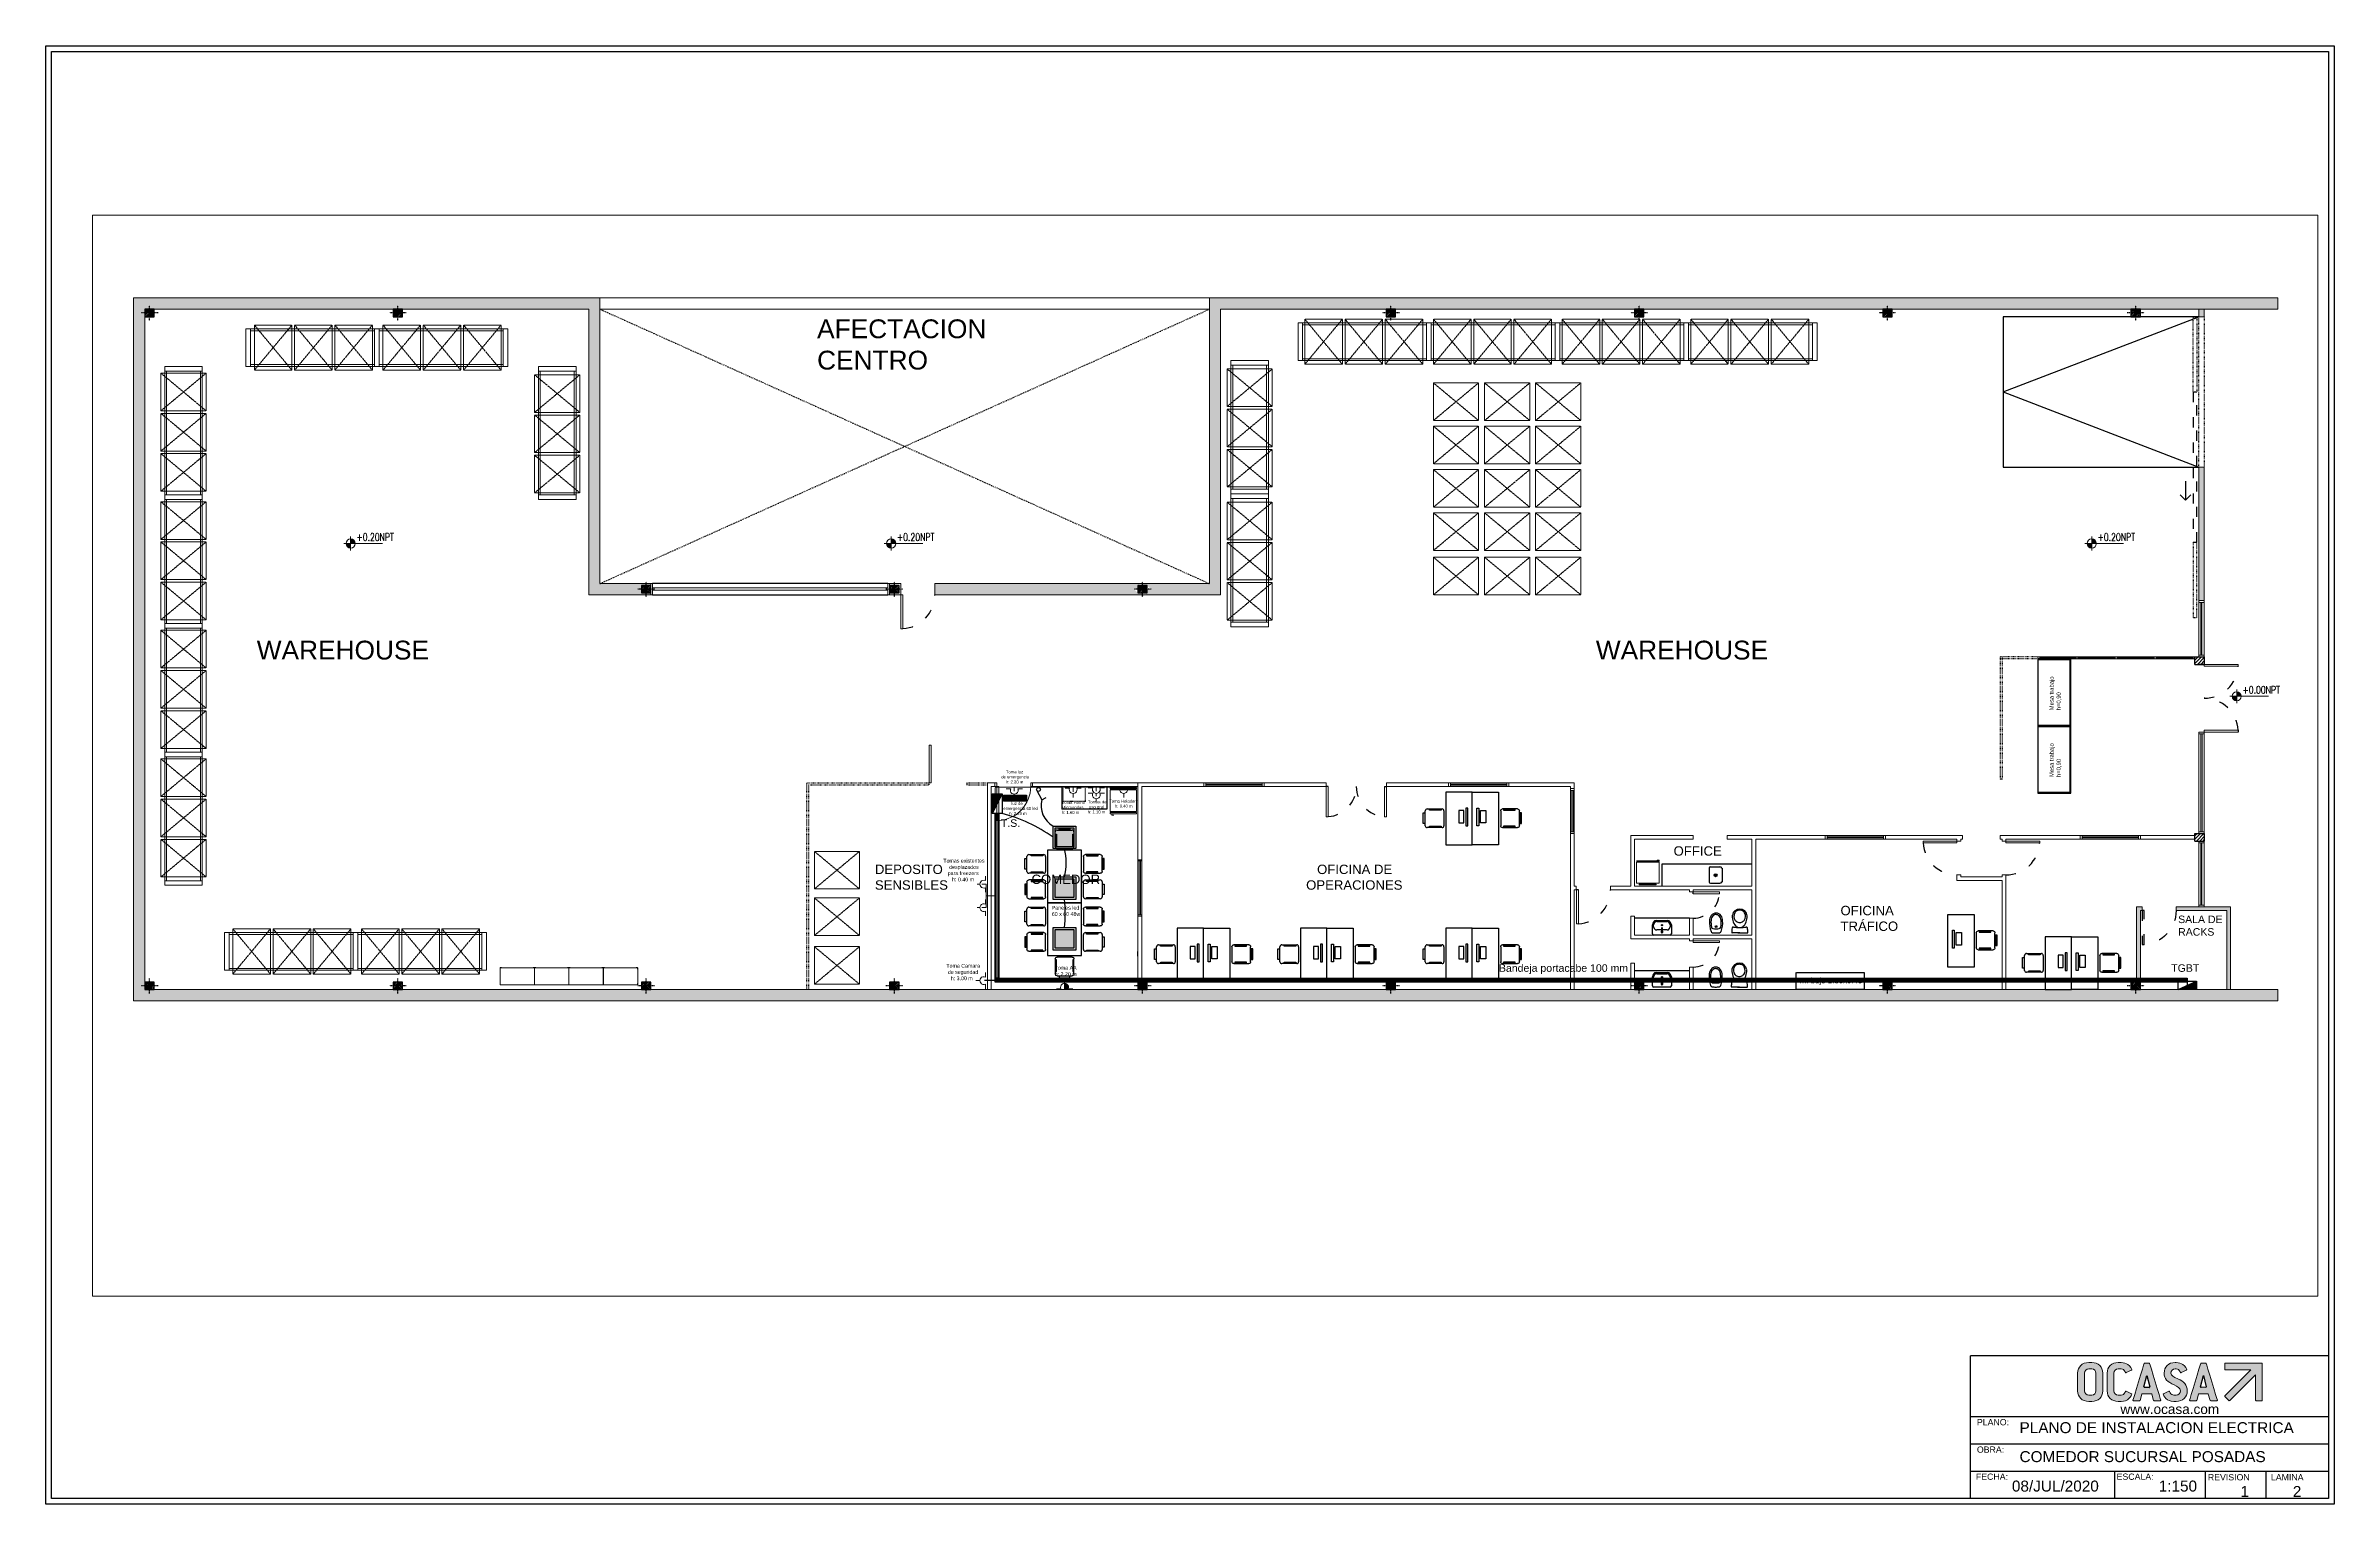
# Paper-space layout 'Instalacion electrica' of a CAD drawing. Header units: millimetres. Extents: x 1 to 406, y 2 to 261.
# The model-space entities are those that its viewports show. They can reach past a viewport. Long polylines and large blocks are cut down to what shows.
import ezdxf

# ---------------------------------------------------------------- set-up
doc = ezdxf.new("R2010")
doc.units = ezdxf.units.MM
for name, pattern in [('ACAD_ISO02W100', [15, 12, -3]), ('ACAD_ISO03W100', [30, 12, -18]), ('DASHED', [0.75, 0.5, -0.25])]:
    doc.linetypes.add(name, pattern=pattern)
for name, color, linetype in [('000 - ASCENSOR', 253, 'Continuous'), ('000 - COLUMNAS', 7, 'Continuous'), ('000 - EQUIPAMIENTO', 252, 'Continuous'), ('000 - HATCH DURLOCK', 252, 'ACAD_ISO03W100'), ('000 - HATCK DURLOCK', 40, 'Continuous'), ('000 - HATCK MUROS', 252, 'ACAD_ISO03W100'), ('000 - PROYECCION', 253, 'ACAD_ISO03W100'), ('000 - PUERTAS', 252, 'ACAD_ISO03W100'), ('000 - REJAS', 3, 'ACAD_ISO03W100'), ('000 - SEÑALIZACION', 1, 'Continuous'), ('000 - TEXTO', 7, 'ACAD_ISO02W100'), ('IRI-OCASA-Layout R 9$0$OCA_Mobiliario', 8, 'Continuous'), ('IS ELECTRICA - BANDEJAS NUEVA', 140, 'Continuous'), ('IS ILUM NUEVA', 10, 'Continuous'), ('Mobiliario', 8, 'Continuous')]:
    doc.layers.add(name, color=color, linetype=linetype)
for name, color, linetype, lineweight in [('000 - DURLOCK', 30, 'Continuous', 9), ('000 - MUROS', 7, 'Continuous', 20), ('000 - NIVEL', 252, 'Continuous', 15), ('000 - RACKS', 252, 'Continuous', 0), ('000 - RACKS - ESTANTERIA LIVIANA', 252, 'Continuous', 0), ('000 - TEXTO MOBILIARIO', 252, 'Continuous', 0), ('A-CARPINTERIAS', 252, 'Continuous', 0), ('IS TOMAS NUEVA', 10, 'Continuous', 0), ('OCASA_TODAS_r08$0$EQUIPAMIENTO', 8, 'Continuous', 15)]:
    doc.layers.add(name, color=color, linetype=linetype, lineweight=lineweight)
doc.layers.add('000 - VIEWPORT', color=250, linetype='Continuous', lineweight=0, plot=False)
doc.styles.add('COTAS', font='arial.ttf')
doc.styles.add('DIM', font='romans.shx', dxfattribs={"width": 0.8})
doc.styles.add('OpenGostTypeA-Regular', font='OpenGostTypeA-Regular')
doc.styles.add('ROMANS', font='ROMANS.shx')
doc.styles.add('rotulo1', font='arial.ttf')
doc.styles.get("Standard").update_dxf_attribs({"font": 'arial.ttf'})
pattern_1 = [(0, (11.95868, -0.21601), (0.0635, 0.0635), [0.0635, -0.0635])]

psp = doc.layouts.new('Instalacion electrica')

# ---------------------------------------------------------------- texts
at = {"style": 'rotulo1'}
for s, height, p in [('PLANO:', 1.111, (342.85, 15.96)), ('www.ocasa.com ', 1.7211, (368.28, 17.97)), ('OBRA:', 1.111, (342.85, 11.1)), ('FECHA:', 1.111, (342.67, 6.3)), ('ESCALA:', 1.111, (367.61, 6.3)), ('REVISION', 1.111, (383.78, 6.2)), ('LAMINA', 1.111, (394.96, 6.2))]:
    psp.add_text(s, height=height, dxfattribs=at).set_placement(p)
at = {"char_height": 1.9445, "attachment_point": 1, "style": 'ROMANS'}
for s, width, insert in [('{\\fArial|b0|i0|c0|p34;PLANO DE INSTALACION ELECTRICA}', 51.5605, (350.41, 16.52)), ('{\\fArial|b0|i0|c0|p34;COMEDOR SUCURSAL POSADAS}', 51.2142, (350.41, 11.38)), ('{\\fArial|b0|i0|c0|p34;08/JUL/2020}', 0.0276, (349.05, 6.16)), ('{\\fArial|b0|i0|c0|p34;1:150}', 0.00321, (375.07, 6.16)), ('{\\fArial|b0|i0|c0|p34;1}', 0.00321, (389.56, 5.2)), ('{\\fArial|b0|i0|c0|p34;2}', 1.5, (398.83, 5.2))]:
    psp.add_mtext_dynamic_manual_height_columns(s, width=width, gutter_width=0.0484, heights=[0], dxfattribs=dict(at, insert=insert))

msp = doc.modelspace()

# ---------------------------------------------------------------- texts
at = {"layer": '000 - EQUIPAMIENTO', "insert": (3309.518, 1543.276), "char_height": 0.15, "attachment_point": 1, "style": 'COTAS'}
msp.add_mtext_dynamic_manual_height_columns('M. bajo 1.80x0.45', width=1.81634, gutter_width=0.75, heights=[0], dxfattribs=at)
at = {"layer": '000 - TEXTO', "attachment_point": 1}
for s, width, insert, char_height in [('AFECTACION CENTRO', 6.08761, (3283.394, 1560.787), 0.5), ('WAREHOUSE', 6.08761, (3268.498, 1552.24), 0.5), ('WAREHOUSE', 6.08761, (3304.097, 1552.24), 0.5), ('OFFICE', 6.08761, (3306.164, 1546.771), 0.25), ('DEPOSITO\\PSENSIBLES', 2.10723, (3284.932, 1546.283), 0.25), ('COMEDOR', 6.08761, (3289.094, 1546.018), 0.25), ('   OFICINA DE \\POPERACIONES', 6.08761, (3296.395, 1546.283), 0.25), ('OFICINA\\PTRÁFICO', 1.51632, (3310.601, 1545.187), 0.25), ('SALA DE RACKS', 1.2652, (3319.577, 1544.928), 0.2)]:
    msp.add_mtext_dynamic_manual_height_columns(s, width=width, gutter_width=12.5, heights=[0], dxfattribs=dict(at, insert=insert, char_height=char_height))
at = {"layer": '000 - TEXTO MOBILIARIO', "char_height": 0.1125, "width": 1.41008, "attachment_point": 1, "rotation": 90, "style": 'OpenGostTypeA-Regular'}
for insert in [(3316.157, 1550.39), (3316.157, 1548.615)]:
    msp.add_mtext('Mesa trabajo\\Ph=0,90', dxfattribs=dict(at, insert=insert))
at = {"layer": 'IS ILUM NUEVA', "color": 0, "attachment_point": 1}
for s, width, insert, char_height in [('           Toma luz \\P       de emergencia\\P           h: 2.20 m', 5.29754, (3288.072, 1548.79), 0.08), ('       luz de emergencia 60 led\\P     h: 2.20 m', 0.91761, (3288.345, 1547.95), 0.08), ('Toma Horno  Microondas \\Ph: 1.60 m', 0.9119, (3289.898, 1547.977), 0.08), ('Tomas de\\P uso gral \\Ph: 1.10 m', 0.9119, (3290.591, 1547.991), 0.08), ('Toma Heladera\\P     h: 0.40 m', 1.18384, (3291.159, 1548.014), 0.08), ('T.S.', 0.97425, (3288.28, 1547.488), 0.2), ('         Tomas existentes\\P             desplazados \\P            para freezers\\P               h: 0.40 m', 5.29754, (3286.401, 1546.438), 0.1), (' Paneles led \\P 60 x 60 48w', 0.82028, (3289.595, 1545.186), 0.1), ('         Toma Camara \\P          de seguridad\\P            h: 3.00 m', 5.29754, (3286.482, 1543.643), 0.1), ('  Toma AA \\P  h: 2.20 m', 0.7871, (3289.634, 1543.589), 0.1), ('Bandeja portacabe 100 mm', 5.29754, (3301.521, 1543.632), 0.2), ('TGBT', 0.97425, (3319.393, 1543.632), 0.2)]:
    msp.add_mtext_dynamic_manual_height_columns(s, width=width, gutter_width=12.5, heights=[0], dxfattribs=dict(at, insert=insert, char_height=char_height))

# ---------------------------------------------------------------- blocks, each defined once
blk = doc.blocks.new('000 - COLUMNA 20X25')
h = blk.add_hatch()
h.set_pattern_fill('ANSI31', color=256, scale=0.01)
h.paths.add_polyline_path([(11.904, 109.646), (12.154, 109.646), (12.154, 109.846), (11.904, 109.846)])
at = {"linetype": 'ACAD_ISO03W100', "ltscale": 0.008}
for p, q in [((12.254, 109.746), (11.804, 109.746)), ((12.029, 109.546), (12.029, 109.946))]:
    blk.add_line(p, q, dxfattribs=at)
blk.add_lwpolyline([(12.154, 109.846), (11.904, 109.846), (11.904, 109.646), (12.154, 109.646), (12.154, 109.846)])
blk = doc.blocks.new('PUERTA 090')
at = {"layer": '000 - PUERTAS'}
for p, q in [((2558.714, 1733.581), (2558.714, 1733.631)), ((2558.714, 1733.631), (2559.614, 1733.631)), ((2559.614, 1733.581), (2558.714, 1733.581)), ((2559.614, 1733.631), (2559.614, 1733.581))]:
    blk.add_line(p, q, dxfattribs=at)
blk.add_arc((2559.614, 1733.581), 0.9, 90, 176.81526, dxfattribs=at)
blk = doc.blocks.new('000 - EQUIPAMIENTO - RACKS')
at = {"layer": '000 - RACKS'}
blk.add_line((3216.886, 1578.729), (3216.886, 1579.729), dxfattribs=at)
for points in [[(3213.343, 1579.729), (3213.466, 1579.729), (3213.466, 1578.729), (3213.343, 1578.729)], [(3213.466, 1579.679), (3216.763, 1579.679), (3216.763, 1579.729), (3213.466, 1579.729)], [(3216.763, 1579.729), (3216.886, 1579.729), (3216.886, 1578.729), (3216.763, 1578.729)], [(3216.763, 1579.729), (3216.886, 1579.729), (3216.886, 1578.729), (3216.763, 1578.729)], [(3216.886, 1578.729), (3216.886, 1579.729), (3216.763, 1579.729), (3216.763, 1578.729)], [(3213.466, 1578.779), (3216.763, 1578.779), (3216.763, 1578.729), (3213.466, 1578.729)]]:
    blk.add_lwpolyline(points, close=True, dxfattribs=at)
at = {"layer": '000 - RACKS', "linetype": 'DASHED'}
for points in [[(3214.566, 1578.629), (3213.566, 1578.629), (3213.566, 1579.829), (3214.566, 1579.829), (3214.566, 1578.629)], [(3214.566, 1578.629), (3213.566, 1579.829)], [(3213.566, 1578.629), (3214.566, 1579.829)], [(3215.636, 1578.629), (3214.636, 1578.629), (3214.636, 1579.829), (3215.636, 1579.829), (3215.636, 1578.629)], [(3215.636, 1578.629), (3214.636, 1579.829)], [(3214.636, 1578.629), (3215.636, 1579.829)], [(3215.706, 1578.629), (3216.706, 1578.629), (3216.706, 1579.829), (3215.706, 1579.829), (3215.706, 1578.629)], [(3215.706, 1578.629), (3216.706, 1579.829)], [(3216.706, 1578.629), (3215.706, 1579.829)]]:
    blk.add_lwpolyline(points, dxfattribs=at)
blk = doc.blocks.new('IRI-OCASA-Layout R 9$0$OCA_SILLA')
at = {"linetype": 'Continuous'}
for p, q in [((0.055, 0.05), (0.055, 0.448)), ((0.105, 0.498), (0.502, 0.498)), ((0.502, 0), (0.105, 0)), ((0.552, 0.448), (0.552, 0.05))]:
    blk.add_line(p, q, dxfattribs=at)
for points in [[(0, 0.109), (0, 0.389), (0.043, 0.389), (0.043, 0.109)], [(0.165, 0.466), (0.165, 0.488), (0.475, 0.488), (0.475, 0.466)], [(0.168, 0.021), (0.168, 0.039), (0.475, 0.039), (0.475, 0.021)]]:
    blk.add_lwpolyline(points, close=True, dxfattribs=at)
for centre, start, end in [((0.105, 0.448), 90, 180), ((0.105, 0.05), 180, 270), ((0.502, 0.448), 0, 90), ((0.502, 0.05), 270, 0)]:
    blk.add_arc(centre, 0.05, start, end, dxfattribs=at)
blk = doc.blocks.new('000 - MOBILIARIO - PUESTO TRABAJO')
at = {"layer": '000 - EQUIPAMIENTO'}
for p, q in [((-7.103, 63.069), (-7.103, 63.019)), ((-6.626, 63.069), (-7.103, 63.069)), ((-7.103, 63.019), (-6.626, 63.019)), ((-6.707, 62.968), (-7.04, 62.968)), ((-7.04, 62.968), (-7.04, 62.83)), ((-7.04, 62.83), (-6.707, 62.83)), ((-6.707, 62.83), (-6.707, 62.968)), ((-6.626, 63.019), (-6.626, 63.069))]:
    blk.add_line(p, q, dxfattribs=at)
blk.add_lwpolyline([(-6.121, 62.49), (-6.121, 63.19), (-7.521, 63.19), (-7.521, 62.49)], close=True, dxfattribs=at)
at = {"layer": '000 - EQUIPAMIENTO', "rotation": 89.99999999999989}
blk.add_blockref('IRI-OCASA-Layout R 9$0$OCA_SILLA', (-6.583, 61.884), dxfattribs=at)
blk = doc.blocks.new('000 - SANITARIO - BACHA GRANDE')
at = {"layer": '000 - EQUIPAMIENTO'}
for p, q in [((1729.116, 1124.07), (1729.116, 1124.358)), ((1729.157, 1124.4), (1729.684, 1124.4)), ((1729.157, 1124.07), (1729.157, 1124.136)), ((1729.256, 1124.235), (1729.397, 1124.235)), ((1729.435, 1124.235), (1729.577, 1124.235)), ((1729.684, 1124.136), (1729.684, 1124.07)), ((1729.717, 1124.358), (1729.717, 1124.07)), ((1729.577, 1123.971), (1729.256, 1123.971)), ((1729.577, 1123.93), (1729.256, 1123.93))]:
    blk.add_line(p, q, dxfattribs=at)
for points in [[(1729.157, 1124.4), (1729.132, 1124.391), (1729.116, 1124.358)], [(1729.256, 1124.235), (1729.206, 1124.227), (1729.173, 1124.185), (1729.157, 1124.136)], [(1729.684, 1124.136), (1729.667, 1124.185), (1729.626, 1124.227), (1729.577, 1124.235)], [(1729.717, 1124.358), (1729.709, 1124.391), (1729.684, 1124.4)], [(1729.116, 1124.07), (1729.14, 1123.996), (1729.19, 1123.947), (1729.256, 1123.93)], [(1729.157, 1124.07), (1729.173, 1124.021), (1729.206, 1123.979), (1729.256, 1123.971)], [(1729.577, 1123.93), (1729.651, 1123.947), (1729.7, 1123.996), (1729.717, 1124.07)], [(1729.577, 1123.971), (1729.626, 1123.979), (1729.667, 1124.021), (1729.684, 1124.07)]]:
    blk.add_lwpolyline(points, dxfattribs=at)
blk.add_circle((1729.416, 1124.082), 0.02, dxfattribs=at)
for centre, radius, start, end in [((1729.416, 1124.271), 0.0534, 62.59999, 117.40578), ((1730.712, 1124.361), 1.321, 181.82659, 188.15305), ((1729.416, 1124.177), 0.0123, 194.52616, 345.47961), ((1728.121, 1124.361), 1.321, 351.85273, 358.17918)]:
    blk.add_arc(centre, radius, start, end, dxfattribs=at)
blk = doc.blocks.new('Inodoro')
at = {"layer": '000 - EQUIPAMIENTO'}
for p, q in [((0.267, 0.065), (0.267, 0.078)), ((0.267, 0.065), (0.267, 0.078)), ((0.42, -0.048), (0.42, 0.209)), ((0.42, -0.048), (0.42, 0.209)), ((0.42, 0.002), (0.42, -0.205)), ((0.42, 0.002), (0.42, -0.205)), ((0.268, -0.06), (0.268, -0.077)), ((0.268, -0.06), (0.268, -0.077))]:
    blk.add_line(p, q, dxfattribs=at)
for centre, radius, start, end in [((-0.02, 0), 0.197, 93.96359, 180.11951), ((-0.02, 0), 0.197, 93.96359, 180.11951), ((-0.019, 0), 0.167, 143.11652, 180.05939), ((-0.019, 0), 0.167, 143.11652, 180.05939), ((-0.065, 0.035), 0.11, 119.31024, 143.51482), ((-0.065, 0.035), 0.11, 119.31024, 143.51482), ((-0.026, -0.03), 0.186, 52.3975, 119.94379), ((-0.026, -0.03), 0.186, 52.3975, 119.94379), ((-0.019, -0.215), 0.413, 46.42738, 91.97751), ((-0.019, -0.215), 0.413, 46.42738, 91.97751), ((-0.042, -0.019), 0.188, 36.10816, 46.37879), ((-0.042, -0.019), 0.188, 36.10816, 46.37879), ((0, 0), 0.143, 0.05939, 39.92447), ((0, 0), 0.143, 0.05939, 39.92447), ((0, 0), 0.143, 320.19431, 0.05939), ((0, 0), 0.143, 320.19431, 0.05939), ((0.291, 0.177), 0.028, 101.77954, 188.28949), ((-1.027, -0.015), 1.304, 0.7738, 8.28949), ((-1.027, -0.015), 1.304, 0.7738, 8.28949), ((-1.027, 0.02), 1.304, 351.71051, 359.2262), ((-1.027, 0.02), 1.304, 351.71051, 359.2262), ((0.259, 0.078), 0.008, 0.05939, 46.42738), ((0.259, 0.078), 0.008, 0.05939, 46.42738), ((0.275, 0.065), 0.008, 180.05939, 215.49033), ((0.275, 0.065), 0.008, 180.05939, 215.49033), ((0.188, 0.002), 0.1, 29.1287, 35.49033), ((0.188, 0.002), 0.1, 29.1287, 35.49033), ((0.412, -0.407), 0.625, 90, 101.77954), ((0.412, 0.209), 0.008, 0, 90), ((-0.019, 0), 0.198, 180.05939, 259.4315), ((-0.019, 0), 0.198, 180.05939, 259.4315), ((-0.019, 0), 0.167, 180.05939, 217.00225), ((-0.019, 0), 0.167, 180.05939, 217.00225), ((-0.065, -0.035), 0.11, 216.60395, 240.80853), ((-0.065, -0.035), 0.11, 216.60395, 240.80853), ((-0.026, 0.03), 0.186, 240.17498, 307.72127), ((-0.026, 0.03), 0.186, 240.17498, 307.72127), ((-0.02, 0.023), 0.221, 260.60344, 266.47525), ((-0.02, 0.023), 0.221, 260.60344, 266.47525), ((-0.02, 0.215), 0.413, 268.14127, 313.6914), ((-0.02, 0.215), 0.413, 268.14127, 313.6914), ((-0.042, 0.019), 0.188, 313.73998, 324.01061), ((-0.042, 0.019), 0.188, 313.73998, 324.01061), ((0.291, -0.172), 0.028, 171.71051, 258.22046), ((0.291, -0.172), 0.028, 171.71051, 258.22046), ((0.26, -0.077), 0.008, 313.6914, 0.05939), ((0.26, -0.077), 0.008, 313.6914, 0.05939), ((0.276, -0.06), 0.008, 144.62844, 180.05939), ((0.276, -0.06), 0.008, 144.62844, 180.05939), ((0.188, 0.002), 0.1, 324.62844, 330.8913), ((0.188, 0.002), 0.1, 324.62844, 330.8913), ((0.412, 0.412), 0.625, 258.22046, 270), ((0.412, 0.412), 0.625, 258.22046, 270), ((0.412, -0.205), 0.008, 270, 0), ((0.412, -0.205), 0.008, 270, 0)]:
    blk.add_arc(centre, radius, start, end, dxfattribs=at)
blk = doc.blocks.new('000 - EQUIPAMIENTO - BIDE')
at = {"layer": '000 - EQUIPAMIENTO'}
blk.add_line((9.228, 64.027), (9.228, 64.027), dxfattribs=at)
for points in [[(9.361, 63.835, 0.246826), (9.491, 63.904, 0.151861), (9.536, 64.046, 0.10033), (9.496, 64.322, 0.271364), (9.454, 64.358, 0.042357), (9.361, 64.365, 0.042357), (9.269, 64.358, 0.271364), (9.226, 64.322, 0.10033), (9.187, 64.046, 0.151861), (9.231, 63.904, 0.246826)], [(9.278, 64.249, 0.318789), (9.237, 64.209, 0.069237), (9.228, 64.027, 0.151427), (9.276, 63.912, 0.20471), (9.361, 63.875, 0.20471), (9.447, 63.912, 0.151427), (9.494, 64.027, 0.069237), (9.486, 64.209, 0.318789), (9.444, 64.249, 0.037773), (9.361, 64.255, 0.037773)]]:
    blk.add_lwpolyline(points, format="xyb", close=True, dxfattribs=at)
blk.add_circle((9.361, 64.195), 0.023, dxfattribs=at)
blk = doc.blocks.new('estanteria_liviana_90x45')
for p, q in [((-0.913, 0.448), (-0.913, 0.416)), ((-0.911, 0.416), (-0.913, 0.416)), ((-0.913, 0.003), (-0.913, 0.035)), ((-0.911, 0.035), (-0.913, 0.035)), ((-0.911, 0.448), (-0.911, 0.416)), ((-0.911, 0.003), (-0.911, 0.035)), ((-0.876, 0.453), (-0.908, 0.453)), ((-0.876, 0.451), (-0.908, 0.451)), ((-0.876, 0.451), (-0.876, 0.453)), ((-0.035, 0.453), (-0.003, 0.453)), ((-0.035, 0.451), (-0.035, 0.453)), ((-0.035, 0.451), (-0.003, 0.451)), ((0, 0.448), (0, 0.416)), ((0, 0.416), (0.002, 0.416)), ((0, 0.003), (0, 0.035)), ((0, 0.035), (0.002, 0.035)), ((0.002, 0.448), (0.002, 0.416)), ((0.002, 0.003), (0.002, 0.035)), ((-0.876, 0), (-0.908, 0)), ((-0.876, -0.002), (-0.908, -0.002)), ((-0.876, 0), (-0.876, -0.002)), ((-0.035, 0), (-0.003, 0)), ((-0.035, 0), (-0.035, -0.002)), ((-0.035, -0.002), (-0.003, -0.002))]:
    blk.add_line(p, q)
blk.add_lwpolyline([(-0.913, 0), (-0.913, 0.451), (0, 0.451), (0, 0)], close=True)
for centre, radius, start, end in [((-0.908, 0.448), 0.005, 90, 180), ((-0.908, 0.003), 0.005, 180, 270), ((-0.908, 0.448), 0.003, 90, 180), ((-0.908, 0.003), 0.003, 180, 270), ((-0.003, 0.448), 0.005, 0, 90), ((-0.003, 0.448), 0.003, 0, 90), ((-0.003, 0.003), 0.003, 270, 0), ((-0.003, 0.003), 0.005, 270, 0)]:
    blk.add_arc(centre, radius, start, end)
blk = doc.blocks.new('A$C0D016993')
at = {"linetype": 'DASHED'}
for points in [[(0, 1.2), (1, 1.2), (1, 0), (0, 0), (0, 1.2)], [(0, 1.2), (1, 0)], [(1, 1.2), (0, 0)]]:
    blk.add_lwpolyline(points, dxfattribs=at)
blk = doc.blocks.new('000 - EQUIPAMIENTO - BACHA')
at = {"layer": '000 - EQUIPAMIENTO', "ltscale": 0.5}
for p, q in [((12.265, 64.832), (12.265, 64.462)), ((12.295, 64.862), (12.545, 64.862)), ((12.605, 64.832), (12.605, 64.462)), ((12.295, 64.432), (12.545, 64.432))]:
    blk.add_line(p, q, dxfattribs=at)
at = {"layer": '000 - EQUIPAMIENTO'}
for radius in [0.04, 0.02]:
    blk.add_circle((12.434, 64.642), radius, dxfattribs=at)
at = {"layer": '000 - EQUIPAMIENTO', "ltscale": 0.5}
for centre, radius, start, end in [((12.295, 64.832), 0.03, 90, 180), ((12.548, 64.794), 0.0684, 34.07499, 92.79491), ((12.295, 64.462), 0.03, 180, 270), ((12.548, 64.501), 0.0684, 267.20509, 325.92501)]:
    blk.add_arc(centre, radius, start, end, dxfattribs=at)
blk = doc.blocks.new('000 - EQUIPAMIENTO - HELADERA 060 x 060')
at = {"lineweight": 0}
for p, q in [((6025.443, 1321.332), (6025.443, 1321.932)), ((6025.459, 1321.332), (6025.459, 1321.932)), ((6025.481, 1321.932), (6025.481, 1321.332)), ((6026.037, 1321.932), (6025.481, 1321.932)), ((6026.037, 1321.332), (6026.037, 1321.932)), ((6026.063, 1321.856), (6026.081, 1321.856)), ((6026.063, 1321.408), (6026.063, 1321.856)), ((6026.063, 1321.408), (6026.081, 1321.408)), ((6026.081, 1321.408), (6026.081, 1321.856)), ((6025.428, 1321.382), (6025.443, 1321.382)), ((6025.428, 1321.332), (6025.428, 1321.382)), ((6025.428, 1321.332), (6025.443, 1321.332)), ((6025.443, 1321.332), (6025.443, 1321.382)), ((6025.443, 1321.332), (6025.459, 1321.332)), ((6026.037, 1321.332), (6025.481, 1321.332))]:
    blk.add_line(p, q, dxfattribs=at)
blk = doc.blocks.new('A$C741D6D8E')
at = {"layer": 'Mobiliario'}
for p, q in [((0.455, 1.805), (0, 1.805)), ((0, 1.8), (0, 0)), ((0.455, 0), (0.455, 1.805)), ((0, 0), (0.455, 0))]:
    blk.add_line(p, q, dxfattribs=at)
blk = doc.blocks.new('000 - EQUIPAMIENTO - MESA TRABAJO')
at = {"layer": '000 - EQUIPAMIENTO'}
blk.add_lwpolyline([(1.279, 67.751), (-0.521, 67.751), (-0.521, 66.871), (1.279, 66.871)], close=True, dxfattribs=at)
blk.add_lwpolyline([(-0.496, 67.751), (-0.496, 66.896), (1.254, 66.896), (1.254, 67.751)], dxfattribs=at)
blk = doc.blocks.new('Niv-p')
at = {"color": 2}
for p, q in [((-0.00216, 0), (0, 0)), ((0, 0.00216), (0, 0)), ((0, 0), (0.00993, 0)), ((0, 0), (0, -0.00216))]:
    blk.add_line(p, q, dxfattribs=at)
at = {"color": 4, "const_width": 0.00144}
for points in [[(0, -0.00072, -0.414214), (-0.00072, 0, 0)], [(0, 0.00072, -0.414214), (0.00072, 0, 0)]]:
    blk.add_lwpolyline(points, format="xyb", dxfattribs=at)
at = {"color": 2}
blk.add_circle((0, 0), 0.00144, dxfattribs=at)
at = {"color": 3, "style": 'DIM', "width": 0.75}
blk.add_attdef('NIVEL', (0.00337, 0.00084), '', height=0.0018, dxfattribs=at)
blk = doc.blocks.new('mesa comedor. 4')
at = {"layer": 'IRI-OCASA-Layout R 9$0$OCA_Mobiliario', "elevation": 0}
blk.add_lwpolyline([(-1.591, -23.165), (-1.591, -24.065), (-0.191, -24.065), (-0.191, -23.165)], close=True, dxfattribs=at)
at = {"layer": 'IRI-OCASA-Layout R 9$0$OCA_Mobiliario', "extrusion": (0, 0, -1), "zscale": -1}
for p, rotation in [((0.98, -22.559, 0), 270), ((0.802, -24.671, 0), 90)]:
    blk.add_blockref('IRI-OCASA-Layout R 9$0$OCA_SILLA', p, dxfattribs=dict(at, rotation=rotation))
at = {"layer": 'IRI-OCASA-Layout R 9$0$OCA_Mobiliario', "extrusion": (0, 0, -1), "xscale": -1, "zscale": -1}
for p, rotation in [((0.802, -22.559, 0), 90), ((0.98, -24.671, 0), 270)]:
    blk.add_blockref('IRI-OCASA-Layout R 9$0$OCA_SILLA', p, dxfattribs=dict(at, rotation=rotation))
blk = doc.blocks.new('*U77')
h = blk.add_hatch()
h.set_pattern_fill('DASH', color=256, scale=0.02, style=0)
h.set_pattern_definition([(0, (16.14537, -0.21601), (0.0635, 0.0635), [0.0635, -0.0635])])
h.paths.add_polyline_path([(0, 0.084), (11.175, 0.084), (11.175, 0.016), (0, 0.016)])
for points in [[(0, 0.1), (11.175, 0.1), (11.175, 0.084), (0, 0.084)], [(0, 0.084), (11.175, 0.084), (11.175, 0.016), (0, 0.016)], [(0, 0.016), (11.175, 0.016), (11.175, 0), (0, 0)]]:
    blk.add_lwpolyline(points, close=True)
blk = doc.blocks.new('*U75')
h = blk.add_hatch()
h.set_pattern_fill('DASH', color=256, scale=0.02, style=0)
h.set_pattern_definition(pattern_1)
h.paths.add_polyline_path([(0, 0.084), (6.989, 0.084), (6.989, 0.016), (0, 0.016)])
for points in [[(0, 0.1), (6.989, 0.1), (6.989, 0.084), (0, 0.084)], [(0, 0.084), (6.989, 0.084), (6.989, 0.016), (0, 0.016)], [(0, 0.016), (6.989, 0.016), (6.989, 0), (0, 0)]]:
    blk.add_lwpolyline(points, close=True)
blk = doc.blocks.new('*U79')
h = blk.add_hatch()
h.set_pattern_fill('DASH', color=256, scale=0.02, style=0)
h.set_pattern_definition(pattern_1)
h.paths.add_polyline_path([(0, 0.084), (6.543, 0.084), (6.543, 0.016), (0, 0.016)])
for points in [[(0, 0.1), (6.543, 0.1), (6.543, 0.084), (0, 0.084)], [(0, 0.084), (6.543, 0.084), (6.543, 0.016), (0, 0.016)], [(0, 0.016), (6.543, 0.016), (6.543, 0), (0, 0)]]:
    blk.add_lwpolyline(points, close=True)
blk = doc.blocks.new('*U76')
h = blk.add_hatch()
h.set_pattern_fill('DASH', color=256, scale=0.02, style=0)
h.set_pattern_definition(pattern_1)
h.paths.add_polyline_path([(0, 0.084), (4.383, 0.084), (4.383, 0.016), (0, 0.016)])
for points in [[(0, 0.1), (4.383, 0.1), (4.383, 0.084), (0, 0.084)], [(0, 0.084), (4.383, 0.084), (4.383, 0.016), (0, 0.016)], [(0, 0.016), (4.383, 0.016), (4.383, 0), (0, 0)]]:
    blk.add_lwpolyline(points, close=True)
blk = doc.blocks.new('OCASA_TODAS_r08$0$HELADERA')
at = {"layer": 'OCASA_TODAS_r08$0$EQUIPAMIENTO', "linetype": 'ByBlock'}
for p, q in [((108.4, -54.4), (12.4, -54.4)), ((12.4, -54.4), (12.4, -59.2)), ((108.4, -56), (12.4, -56)), ((108.4, -57.6), (12.4, -57.6)), ((108.4, -59.2), (12.4, -59.2)), ((108.4, -62.4), (12.4, -62.4)), ((12.4, -62.4), (12.4, -142.4)), ((108.4, -59.2), (108.4, -54.4)), ((108.4, -142.4), (108.4, -62.4)), ((12.4, -142.4), (108.4, -142.4)), ((12.4, -145.6), (108.4, -145.6)), ((12.4, -150.4), (12.4, -145.6)), ((12.4, -150.4), (108.4, -150.4)), ((101.9, -155.1), (94.9, -155.1)), ((101.9, -150.4), (101.9, -155.1)), ((108.4, -150.4), (108.4, -145.6))]:
    blk.add_line(p, q, dxfattribs=at)

# ---------------------------------------------------------------- hatches: boundary and pattern name
at = {"layer": '000 - COLUMNAS', "transparency": 33554687}
h = msp.add_hatch(dxfattribs=at)
h.set_pattern_fill('ANSI31', color=256, scale=0.02)
h.paths.add_polyline_path([(3320.273, 1551.809), (3320.023, 1551.809), (3320.023, 1551.609), (3320.273, 1551.609)])
h.paths.add_polyline_path([(3320.273, 1547.109), (3320.023, 1547.109), (3320.023, 1546.909), (3320.273, 1546.909)])
at = {"layer": '000 - HATCK MUROS', "transparency": 33554687}
h = msp.add_hatch(color=256, dxfattribs=at)
h.dxf.hatch_style = 1
h.paths.add_polyline_path([(3265.523, 1542.959), (3265.523, 1561.059), (3277.323, 1561.059), (3277.323, 1553.459), (3278.973, 1553.459), (3278.973, 1553.759), (3277.623, 1553.759), (3277.623, 1561.359), (3265.223, 1561.359), (3265.223, 1542.659), (3322.223, 1542.659), (3322.223, 1542.959)])
h = msp.add_hatch(color=256, dxfattribs=at)
h.dxf.hatch_style = 1
h.paths.add_polyline_path([(3322.223, 1561.059), (3322.223, 1561.359), (3293.823, 1561.359), (3293.823, 1553.759), (3286.523, 1553.759), (3286.523, 1553.459), (3294.123, 1553.459), (3294.123, 1561.059)])
h.paths.add_polyline_path([(3292.173, 1553.509), (3292.048, 1553.409), (3292.048, 1553.509), (3291.923, 1553.509), (3291.823, 1553.609), (3291.923, 1553.609), (3291.923, 1553.709), (3292.048, 1553.809), (3292.048, 1553.709), (3292.173, 1553.709), (3292.273, 1553.609), (3292.173, 1553.609)], flags=17)
h = msp.add_hatch(color=256, dxfattribs=at)
h.dxf.hatch_style = 1
h.paths.add_polyline_path([(3320.123, 1556.859), (3320.123, 1553.309), (3320.273, 1553.309), (3320.273, 1556.859)])
h.paths.add_polyline_path([(3320.123, 1561.059), (3320.123, 1560.859), (3320.273, 1560.859), (3320.273, 1561.059)])
h = msp.add_hatch(color=256, dxfattribs=at)
h.dxf.hatch_style = 1
h.paths.add_polyline_path([(3320.273, 1545.159), (3320.123, 1545.159), (3319.523, 1545.159), (3319.523, 1545.059), (3320.873, 1545.059), (3320.873, 1542.959), (3320.973, 1542.959), (3320.973, 1545.159)])
h.paths.add_polyline_path([(3318.473, 1545.159), (3318.473, 1543.159), (3318.573, 1543.159), (3318.573, 1545.059), (3318.623, 1545.059), (3318.623, 1545.159)])
at = {"layer": 'IS ILUM NUEVA'}
h = msp.add_hatch(color=256, dxfattribs=at)
h.dxf.hatch_style = 1
h.paths.add_polyline_path([(3288.047, 1547.642), (3288.311, 1548.17), (3288.047, 1548.17)])
h = msp.add_hatch(color=84, dxfattribs=at)
h.dxf.hatch_style = 1
h.paths.add_polyline_path([(3288.963, 1547.972), (3288.963, 1548.127), (3288.347, 1548.127), (3288.347, 1547.972)])
h = msp.add_hatch(color=256, dxfattribs=at)
h.dxf.hatch_style = 1
h.paths.add_polyline_path([(3289.719, 1546.759), (3290.219, 1546.759), (3290.219, 1547.259), (3289.719, 1547.259)])
h.paths.add_polyline_path([(3290.219, 1545.909), (3289.719, 1545.909), (3289.719, 1545.409), (3290.219, 1545.409)])
h.paths.add_polyline_path([(3290.219, 1544.559), (3289.719, 1544.559), (3289.719, 1544.059), (3290.219, 1544.059)])
h = msp.add_hatch(color=0, dxfattribs=at)
h.dxf.hatch_style = 1
h.paths.add_polyline_path([(3320.062, 1543.18), (3319.581, 1542.966), (3320.062, 1542.966)])
at = {"layer": 'IS TOMAS NUEVA'}
h = msp.add_hatch(color=256, dxfattribs=at)
h.dxf.hatch_style = 1
h.paths.add_polyline_path([(3289.973, 1542.983), (3290.068, 1542.983, 0.540508), (3289.973, 1543.128)])

# ---------------------------------------------------------------- linework, layer by layer
at = {"layer": '000 - ASCENSOR'}
for p, q in [((3320.123, 1560.859), (3314.923, 1560.859)), ((3314.923, 1560.859), (3314.923, 1556.859)), ((3314.923, 1558.859), (3320.123, 1560.859)), ((3314.923, 1558.859), (3320.123, 1556.859)), ((3314.923, 1556.859), (3320.123, 1556.859))]:
    msp.add_line(p, q, dxfattribs=at)
at = {"layer": '000 - COLUMNAS'}
for p, q in [((3320.023, 1551.609), (3320.023, 1551.809)), ((3320.023, 1551.809), (3320.273, 1551.809)), ((3320.023, 1551.609), (3320.273, 1551.609)), ((3320.273, 1551.609), (3320.123, 1551.609)), ((3320.273, 1551.809), (3320.273, 1551.609)), ((3320.023, 1546.909), (3320.023, 1547.109)), ((3320.023, 1547.109), (3320.273, 1547.109)), ((3320.273, 1547.109), (3320.273, 1546.909)), ((3320.023, 1546.909), (3320.273, 1546.909))]:
    msp.add_line(p, q, dxfattribs=at)
at = {"layer": '000 - DURLOCK'}
for p, q in [((3293.676, 1548.459), (3293.676, 1548.359)), ((3295.276, 1548.359), (3295.276, 1548.459)), ((3296.929, 1548.459), (3296.929, 1548.359)), ((3298.529, 1548.359), (3298.529, 1548.459)), ((3300.182, 1548.459), (3300.182, 1548.359)), ((3301.782, 1548.359), (3301.782, 1548.459)), ((3303.525, 1548.459), (3301.782, 1548.459)), ((3301.782, 1548.359), (3303.425, 1548.359)), ((3303.425, 1548.309), (3303.525, 1548.309)), ((3303.425, 1547.109), (3303.525, 1547.109)), ((3305.023, 1547.059), (3306.685, 1547.059)), ((3305.023, 1545.709), (3305.023, 1547.059)), ((3305.123, 1546.959), (3306.685, 1546.959)), ((3305.123, 1545.709), (3305.123, 1546.959)), ((3306.685, 1546.959), (3306.685, 1547.059)), ((3307.585, 1546.959), (3307.585, 1547.059)), ((3307.585, 1547.059), (3308.348, 1547.059)), ((3307.585, 1546.959), (3308.248, 1546.959)), ((3308.248, 1545.709), (3308.248, 1546.959)), ((3308.348, 1547.059), (3310.195, 1547.059)), ((3308.348, 1542.959), (3308.348, 1546.959)), ((3310.195, 1546.959), (3308.348, 1546.959)), ((3310.195, 1547.059), (3310.195, 1546.959)), ((3311.795, 1546.959), (3311.795, 1547.059)), ((3311.795, 1547.059), (3313.848, 1547.059)), ((3311.795, 1546.959), (3313.698, 1546.959)), ((3313.698, 1546.909), (3313.698, 1546.959)), ((3313.798, 1546.909), (3313.698, 1546.909)), ((3313.798, 1546.959), (3313.798, 1546.909)), ((3313.798, 1546.959), (3313.848, 1546.959)), ((3313.848, 1546.959), (3313.848, 1547.059)), ((3314.848, 1546.959), (3314.848, 1547.059)), ((3314.848, 1547.059), (3317.023, 1547.059)), ((3314.848, 1546.959), (3314.898, 1546.959)), ((3314.898, 1546.959), (3314.898, 1546.909)), ((3314.898, 1546.909), (3314.998, 1546.909)), ((3314.998, 1546.909), (3314.998, 1546.959)), ((3314.998, 1546.959), (3317.023, 1546.959)), ((3316.973, 1547.059), (3316.973, 1546.959)), ((3318.523, 1547.059), (3320.023, 1547.059)), ((3318.523, 1546.959), (3320.023, 1546.959)), ((3318.573, 1546.959), (3318.573, 1547.059)), ((3291.923, 1546.415), (3292.023, 1546.415)), ((3313.698, 1545.859), (3313.698, 1546.009)), ((3313.698, 1546.009), (3313.798, 1546.009)), ((3313.798, 1546.009), (3313.798, 1545.959)), ((3314.898, 1545.959), (3313.798, 1545.959)), ((3314.998, 1546.009), (3314.898, 1546.009)), ((3314.898, 1546.009), (3314.898, 1545.959)), ((3314.998, 1546.009), (3314.998, 1542.959)), ((3303.525, 1545.709), (3303.575, 1545.709)), ((3303.575, 1545.609), (3303.525, 1545.609)), ((3303.575, 1545.709), (3303.575, 1545.609)), ((3304.485, 1545.709), (3305.023, 1545.709)), ((3304.485, 1545.609), (3304.485, 1545.709)), ((3304.485, 1545.609), (3305.023, 1545.609)), ((3305.023, 1545.609), (3306.585, 1545.609)), ((3305.123, 1545.709), (3308.248, 1545.709)), ((3306.585, 1545.559), (3306.585, 1545.609)), ((3306.585, 1545.559), (3306.685, 1545.559)), ((3306.685, 1545.559), (3306.685, 1545.609)), ((3306.685, 1545.609), (3308.248, 1545.609)), ((3308.248, 1544.409), (3308.248, 1545.609)), ((3314.898, 1545.859), (3313.698, 1545.859)), ((3314.898, 1545.859), (3314.898, 1542.959)), ((3291.923, 1544.915), (3292.023, 1544.915)), ((3305.023, 1544.309), (3305.023, 1544.909)), ((3305.023, 1544.909), (3305.123, 1544.909)), ((3305.123, 1544.409), (3305.123, 1544.909)), ((3306.585, 1544.409), (3306.585, 1544.859)), ((3306.585, 1544.859), (3306.685, 1544.859)), ((3306.685, 1544.409), (3306.685, 1544.859)), ((3305.023, 1544.309), (3306.585, 1544.309)), ((3305.123, 1544.409), (3306.585, 1544.409)), ((3306.585, 1544.259), (3306.585, 1544.309)), ((3306.585, 1544.259), (3306.685, 1544.259)), ((3306.685, 1544.409), (3308.248, 1544.409)), ((3306.685, 1544.309), (3308.248, 1544.309)), ((3306.685, 1544.259), (3306.685, 1544.309)), ((3308.248, 1542.959), (3308.248, 1544.309)), ((3305.023, 1542.959), (3305.023, 1543.659)), ((3305.023, 1543.659), (3305.123, 1543.659)), ((3305.123, 1542.959), (3305.123, 1543.659)), ((3306.585, 1542.959), (3306.585, 1543.559)), ((3306.585, 1543.559), (3306.685, 1543.559)), ((3306.685, 1542.959), (3306.685, 1543.559))]:
    msp.add_line(p, q, dxfattribs=at)
at = {"layer": '000 - DURLOCK', "color": 30}
for points in [[(3288.123, 1548.459), (3287.923, 1548.459), (3287.923, 1542.959)], [(3288.123, 1548.359), (3288.023, 1548.359), (3288.023, 1542.959)], [(3291.923, 1548.459), (3289.123, 1548.459)], [(3289.123, 1548.359), (3289.123, 1548.459)], [(3291.923, 1548.359), (3289.123, 1548.359)]]:
    msp.add_lwpolyline(points, dxfattribs=at)
at = {"layer": '000 - DURLOCK'}
for points in [[(3288.123, 1548.359), (3288.123, 1548.459)], [(3291.923, 1546.415), (3291.923, 1548.459), (3293.726, 1548.459)], [(3292.023, 1546.415), (3292.023, 1548.359), (3293.726, 1548.359)], [(3295.276, 1548.459), (3296.929, 1548.459)], [(3295.276, 1548.359), (3296.929, 1548.359)], [(3298.529, 1548.459), (3300.232, 1548.459)], [(3298.529, 1548.359), (3300.232, 1548.359)], [(3303.425, 1548.359), (3303.425, 1548.309)], [(3303.525, 1548.459), (3303.525, 1548.309)], [(3303.425, 1547.109), (3303.425, 1542.959)], [(3303.525, 1547.109), (3303.525, 1545.709)], [(3303.525, 1545.609), (3303.525, 1542.959)], [(3291.923, 1542.959), (3291.923, 1544.915)], [(3292.023, 1542.959), (3292.023, 1544.915)]]:
    msp.add_lwpolyline(points, dxfattribs=at)
at = {"layer": '000 - EQUIPAMIENTO'}
for p, q in [((3305.862, 1545.709), (3305.862, 1546.309)), ((3305.862, 1546.309), (3308.248, 1546.309)), ((3306.586, 1544.859), (3305.123, 1544.859)), ((3306.585, 1543.459), (3305.123, 1543.459))]:
    msp.add_line(p, q, dxfattribs=at)
at = {"layer": '000 - HATCH DURLOCK', "linetype": 'ByBlock'}
for p, q in [((3285.273, 1553.759), (3279.023, 1553.759)), ((3279.023, 1553.459), (3285.273, 1553.459))]:
    msp.add_line(p, q, dxfattribs=at)
at = {"layer": '000 - MUROS'}
for p, q in [((3277.623, 1561.359), (3293.823, 1561.359)), ((3277.623, 1561.059), (3293.823, 1561.059)), ((3320.123, 1561.059), (3320.123, 1560.859)), ((3320.123, 1560.859), (3320.273, 1560.859)), ((3320.273, 1560.859), (3320.273, 1561.059)), ((3320.123, 1556.859), (3320.123, 1553.309)), ((3320.123, 1556.859), (3320.273, 1556.859)), ((3320.273, 1556.859), (3320.273, 1553.309)), ((3285.623, 1553.759), (3285.623, 1553.459)), ((3286.523, 1553.759), (3286.523, 1553.459)), ((3318.473, 1545.159), (3318.623, 1545.159)), ((3318.473, 1543.159), (3318.473, 1545.159)), ((3318.573, 1545.059), (3318.623, 1545.059)), ((3318.573, 1543.159), (3318.573, 1545.059)), ((3318.573, 1545.059), (3318.623, 1545.059)), ((3318.623, 1545.059), (3318.623, 1545.159)), ((3319.523, 1545.159), (3319.523, 1545.059)), ((3319.523, 1545.159), (3320.123, 1545.159)), ((3319.523, 1545.059), (3320.873, 1545.059)), ((3320.273, 1545.159), (3320.123, 1545.159)), ((3320.273, 1545.159), (3320.973, 1545.159)), ((3320.873, 1542.959), (3320.873, 1545.059)), ((3320.973, 1542.959), (3320.973, 1545.159))]:
    msp.add_line(p, q, dxfattribs=at)
for points in [[(3265.223, 1542.659), (3265.223, 1561.359), (3277.623, 1561.359), (3277.623, 1553.759), (3278.973, 1553.759)], [(3286.523, 1553.759), (3293.823, 1553.759), (3293.823, 1561.359), (3322.223, 1561.359), (3322.223, 1561.059)], [(3322.223, 1542.959), (3265.523, 1542.959), (3265.523, 1561.059), (3277.323, 1561.059), (3277.323, 1553.459), (3278.973, 1553.459)], [(3286.523, 1553.459), (3294.123, 1553.459), (3294.123, 1561.059), (3322.223, 1561.059)], [(3285.323, 1553.759), (3285.623, 1553.759)], [(3285.323, 1553.459), (3285.623, 1553.459)], [(3322.223, 1542.959), (3322.223, 1542.659), (3265.223, 1542.659)]]:
    msp.add_lwpolyline(points, dxfattribs=at)
at = {"layer": '000 - PROYECCION', "ltscale": 0.05}
for p, q in [((3277.623, 1553.759), (3293.823, 1561.059)), ((3277.623, 1561.059), (3293.823, 1553.759)), ((3319.973, 1558.859), (3319.973, 1560.859)), ((3320.073, 1560.859), (3320.073, 1558.859)), ((3320.123, 1556.859), (3320.123, 1560.859)), ((3320.273, 1560.859), (3320.273, 1556.859)), ((3319.973, 1554.859), (3319.973, 1552.859)), ((3320.073, 1552.859), (3320.073, 1554.859)), ((3319.973, 1552.859), (3320.073, 1552.859))]:
    msp.add_line(p, q, dxfattribs=at)
at = {"layer": '000 - PROYECCION'}
msp.add_line((3319.973, 1560.859), (3320.073, 1560.859), dxfattribs=at)
at = {"layer": '000 - PUERTAS'}
for p, q in [((3319.973, 1558.859), (3320.073, 1558.859)), ((3319.973, 1558.859), (3319.973, 1554.859)), ((3320.073, 1554.859), (3320.073, 1558.859)), ((3319.973, 1554.859), (3320.073, 1554.859)), ((3321.173, 1549.859), (3321.173, 1549.809)), ((3296.979, 1548.359), (3296.929, 1548.359)), ((3298.479, 1548.359), (3298.529, 1548.359)), ((3303.635, 1545.609), (3303.585, 1545.609)), ((3306.685, 1545.509), (3306.685, 1545.559))]:
    msp.add_line(p, q, dxfattribs=at)
for centre, radius, start, end in [((3285.623, 1553.459), 0.9, 273.18474, 0), ((3320.273, 1551.609), 0.9, 270, 356.81526), ((3320.273, 1549.809), 0.9, 3.18474, 90), ((3296.929, 1548.359), 0.8, 273.58332, 0), ((3298.529, 1548.359), 0.8, 180, 266.41668), ((3313.698, 1546.909), 0.9, 183.18474, 270), ((3314.998, 1546.909), 0.9, 270, 356.81526), ((3303.585, 1545.609), 0.9, 273.18474, 0), ((3306.685, 1545.559), 0.7, 270, 355.90396), ((3306.685, 1544.259), 0.7, 270, 355.90396)]:
    msp.add_arc(centre, radius, start, end, dxfattribs=at)
at = {"layer": '000 - REJAS', "ltscale": 0.05}
for p, q in [((3314.848, 1551.809), (3314.848, 1548.559)), ((3315.848, 1551.809), (3314.848, 1551.809)), ((3315.848, 1551.759), (3314.848, 1551.759)), ((3314.898, 1551.809), (3314.898, 1548.559))]:
    msp.add_line(p, q, dxfattribs=at)
at = {"layer": '000 - REJAS', "color": 10, "ltscale": 0.05}
for p, q in [((3286.373, 1548.409), (3286.373, 1548.459)), ((3287.373, 1548.459), (3287.923, 1548.459)), ((3287.373, 1548.409), (3287.923, 1548.409))]:
    msp.add_line(p, q, dxfattribs=at)
at = {"layer": '000 - REJAS', "color": 10}
msp.add_line((3287.373, 1548.459), (3287.373, 1548.409), dxfattribs=at)
at = {"layer": '000 - REJAS'}
msp.add_line((3314.898, 1548.559), (3314.848, 1548.559), dxfattribs=at)
at = {"layer": '000 - REJAS', "color": 10, "ltscale": 0.05}
for points in [[(3283.123, 1542.959), (3283.123, 1548.459), (3286.373, 1548.459)], [(3283.173, 1542.959), (3283.173, 1548.409), (3286.373, 1548.409)]]:
    msp.add_lwpolyline(points, dxfattribs=at)
at = {"layer": '000 - SEÑALIZACION'}
for p, q in [((3319.773, 1556.48), (3319.773, 1555.98)), ((3319.773, 1555.98), (3319.631, 1556.121)), ((3319.773, 1555.98), (3319.914, 1556.121))]:
    msp.add_line(p, q, dxfattribs=at)
at = {"layer": 'A-CARPINTERIAS', "color": 2}
for p, q in [((3278.973, 1553.759), (3278.973, 1553.459)), ((3278.973, 1553.759), (3279.023, 1553.759)), ((3278.973, 1553.459), (3279.023, 1553.459)), ((3279.023, 1553.759), (3279.023, 1553.459)), ((3279.023, 1553.645), (3285.273, 1553.645)), ((3279.023, 1553.585), (3285.273, 1553.585)), ((3285.273, 1553.759), (3285.273, 1553.459)), ((3285.273, 1553.759), (3285.323, 1553.759)), ((3285.273, 1553.459), (3285.323, 1553.459)), ((3285.323, 1553.759), (3285.323, 1553.459)), ((3285.623, 1553.459), (3285.623, 1552.559)), ((3285.673, 1553.459), (3285.623, 1553.459)), ((3285.673, 1552.559), (3285.673, 1553.459)), ((3320.273, 1553.309), (3320.123, 1553.309)), ((3320.123, 1553.309), (3320.123, 1553.259)), ((3320.273, 1553.259), (3320.123, 1553.259)), ((3320.179, 1551.859), (3320.179, 1553.259)), ((3320.209, 1551.859), (3320.209, 1553.259)), ((3320.273, 1553.259), (3320.273, 1553.309)), ((3285.623, 1552.559), (3285.673, 1552.559)), ((3315.848, 1551.759), (3315.848, 1551.809)), ((3315.898, 1551.809), (3315.848, 1551.809)), ((3315.848, 1551.759), (3315.898, 1551.759)), ((3315.898, 1551.759), (3315.898, 1551.809)), ((3315.898, 1551.784), (3316.863, 1551.784)), ((3316.863, 1551.759), (3316.863, 1551.809)), ((3316.863, 1551.809), (3316.913, 1551.809)), ((3316.863, 1551.759), (3316.913, 1551.759)), ((3316.913, 1551.759), (3316.913, 1551.809)), ((3316.913, 1551.784), (3317.903, 1551.784)), ((3317.903, 1551.759), (3317.903, 1551.809)), ((3317.903, 1551.809), (3317.953, 1551.809)), ((3317.953, 1551.759), (3317.903, 1551.759)), ((3317.953, 1551.759), (3317.953, 1551.809)), ((3317.953, 1551.784), (3318.943, 1551.784)), ((3318.943, 1551.759), (3318.943, 1551.809)), ((3318.993, 1551.809), (3318.943, 1551.809)), ((3318.943, 1551.759), (3318.993, 1551.759)), ((3318.993, 1551.759), (3318.993, 1551.809)), ((3318.993, 1551.784), (3319.973, 1551.784)), ((3319.973, 1551.759), (3319.973, 1551.809)), ((3319.973, 1551.809), (3320.023, 1551.809)), ((3320.023, 1551.759), (3319.973, 1551.759)), ((3320.273, 1551.859), (3320.123, 1551.859)), ((3320.123, 1551.859), (3320.123, 1551.809)), ((3320.273, 1551.859), (3320.273, 1551.809)), ((3320.273, 1551.559), (3320.273, 1551.609)), ((3320.273, 1551.609), (3321.173, 1551.609)), ((3321.173, 1551.559), (3320.273, 1551.559)), ((3321.173, 1551.609), (3321.173, 1551.559)), ((3320.273, 1549.809), (3320.123, 1549.809)), ((3320.123, 1549.759), (3320.123, 1549.809)), ((3320.273, 1549.759), (3320.123, 1549.759)), ((3320.183, 1547.159), (3320.183, 1549.759)), ((3320.213, 1547.159), (3320.213, 1549.759)), ((3320.273, 1549.809), (3320.273, 1549.859)), ((3320.273, 1549.859), (3321.173, 1549.859)), ((3321.173, 1549.809), (3320.273, 1549.809)), ((3320.273, 1549.809), (3320.273, 1549.759)), ((3293.726, 1548.459), (3293.676, 1548.459)), ((3293.676, 1548.359), (3293.726, 1548.359)), ((3293.726, 1548.459), (3293.726, 1548.359)), ((3295.226, 1548.425), (3293.726, 1548.425)), ((3295.226, 1548.395), (3293.726, 1548.395)), ((3295.226, 1548.359), (3295.226, 1548.459)), ((3295.276, 1548.459), (3295.226, 1548.459)), ((3295.226, 1548.359), (3295.276, 1548.359)), ((3296.929, 1548.359), (3296.929, 1547.559)), ((3296.979, 1547.559), (3296.979, 1548.359)), ((3298.479, 1547.559), (3298.479, 1548.359)), ((3298.529, 1548.359), (3298.529, 1547.559)), ((3300.232, 1548.459), (3300.182, 1548.459)), ((3300.182, 1548.359), (3300.232, 1548.359)), ((3300.232, 1548.459), (3300.232, 1548.359)), ((3301.732, 1548.425), (3300.232, 1548.425)), ((3301.732, 1548.395), (3300.232, 1548.395)), ((3301.732, 1548.359), (3301.732, 1548.459)), ((3301.782, 1548.459), (3301.732, 1548.459)), ((3301.732, 1548.359), (3301.782, 1548.359)), ((3303.425, 1548.259), (3303.425, 1548.309)), ((3303.525, 1548.259), (3303.525, 1548.309)), ((3303.425, 1548.259), (3303.525, 1548.259)), ((3303.461, 1548.259), (3303.461, 1547.159)), ((3303.491, 1548.259), (3303.491, 1547.159)), ((3296.929, 1547.559), (3296.979, 1547.559)), ((3298.529, 1547.559), (3298.479, 1547.559)), ((3303.425, 1547.159), (3303.525, 1547.159)), ((3303.425, 1547.109), (3303.425, 1547.159)), ((3303.525, 1547.109), (3303.525, 1547.159)), ((3320.273, 1547.159), (3320.123, 1547.159)), ((3320.123, 1547.159), (3320.123, 1547.109)), ((3320.273, 1547.159), (3320.273, 1547.109)), ((3310.245, 1547.059), (3310.195, 1547.059)), ((3310.195, 1546.959), (3310.245, 1546.959)), ((3310.245, 1547.059), (3310.245, 1546.959)), ((3311.745, 1547.025), (3310.245, 1547.025)), ((3311.745, 1546.995), (3310.245, 1546.995)), ((3311.745, 1546.959), (3311.745, 1547.059)), ((3311.795, 1547.059), (3311.745, 1547.059)), ((3311.745, 1546.959), (3311.795, 1546.959)), ((3313.698, 1546.909), (3312.798, 1546.909)), ((3312.798, 1546.909), (3312.798, 1546.859)), ((3312.798, 1546.859), (3313.698, 1546.859)), ((3313.698, 1546.859), (3313.698, 1546.909)), ((3314.998, 1546.909), (3315.898, 1546.909)), ((3314.998, 1546.859), (3314.998, 1546.909)), ((3315.898, 1546.859), (3314.998, 1546.859)), ((3315.898, 1546.909), (3315.898, 1546.859)), ((3317.023, 1547.059), (3316.973, 1547.059)), ((3316.973, 1546.959), (3317.023, 1546.959)), ((3317.023, 1547.059), (3317.023, 1546.959)), ((3318.523, 1547.025), (3317.023, 1547.025)), ((3318.523, 1546.995), (3317.023, 1546.995)), ((3318.523, 1546.959), (3318.523, 1547.059)), ((3318.573, 1547.059), (3318.523, 1547.059)), ((3318.523, 1546.959), (3318.573, 1546.959)), ((3320.123, 1546.909), (3320.123, 1546.859)), ((3320.123, 1546.859), (3320.273, 1546.859)), ((3320.181, 1546.859), (3320.181, 1545.209)), ((3320.211, 1546.859), (3320.211, 1545.209)), ((3320.273, 1546.859), (3320.273, 1546.909)), ((3291.923, 1546.385), (3291.923, 1546.415)), ((3292.023, 1546.385), (3291.923, 1546.385)), ((3291.958, 1544.945), (3291.958, 1546.385)), ((3291.988, 1544.945), (3291.988, 1546.385)), ((3292.023, 1546.415), (3292.023, 1546.385)), ((3303.585, 1545.609), (3303.585, 1544.709)), ((3303.635, 1544.709), (3303.635, 1545.609)), ((3306.685, 1545.559), (3307.385, 1545.559)), ((3307.385, 1545.509), (3306.685, 1545.509)), ((3307.385, 1545.559), (3307.385, 1545.509)), ((3292.023, 1544.945), (3291.923, 1544.945)), ((3291.923, 1544.915), (3291.923, 1544.945)), ((3292.023, 1544.915), (3292.023, 1544.945)), ((3303.585, 1544.709), (3303.635, 1544.709)), ((3320.273, 1545.209), (3320.123, 1545.209)), ((3320.123, 1545.209), (3320.123, 1545.159)), ((3320.273, 1545.209), (3320.273, 1545.159)), ((3306.685, 1544.259), (3307.385, 1544.259)), ((3306.685, 1544.209), (3306.685, 1544.259)), ((3307.385, 1544.209), (3306.685, 1544.209)), ((3307.385, 1544.259), (3307.385, 1544.209))]:
    msp.add_line(p, q, dxfattribs=at)
at = {"layer": 'A-CARPINTERIAS', "color": 252}
for p, q in [((3320.123, 1551.859), (3320.123, 1553.259)), ((3320.273, 1553.259), (3320.273, 1551.859)), ((3319.973, 1551.809), (3315.898, 1551.809)), ((3319.973, 1551.759), (3315.898, 1551.759)), ((3320.123, 1547.159), (3320.123, 1549.759)), ((3320.273, 1549.759), (3320.273, 1547.159)), ((3295.276, 1548.459), (3293.676, 1548.459)), ((3293.726, 1548.359), (3295.226, 1548.359)), ((3301.782, 1548.459), (3300.232, 1548.459)), ((3300.232, 1548.359), (3301.782, 1548.359)), ((3311.745, 1547.059), (3310.245, 1547.059)), ((3310.245, 1546.959), (3311.745, 1546.959)), ((3318.523, 1547.059), (3317.023, 1547.059)), ((3317.023, 1546.959), (3318.523, 1546.959)), ((3320.123, 1545.209), (3320.123, 1546.859)), ((3320.273, 1546.859), (3320.273, 1545.209)), ((3291.923, 1544.945), (3291.923, 1546.385)), ((3292.023, 1544.945), (3292.023, 1546.385))]:
    msp.add_line(p, q, dxfattribs=at)
at = {"layer": 'A-CARPINTERIAS', "color": 10}
for p, q in [((3286.423, 1549.459), (3286.373, 1549.459)), ((3286.373, 1549.459), (3286.373, 1548.459)), ((3286.423, 1548.459), (3286.423, 1549.459)), ((3286.423, 1548.459), (3286.373, 1548.459))]:
    msp.add_line(p, q, dxfattribs=at)
at = {"layer": 'A-CARPINTERIAS'}
msp.add_line((3291.91, 1543.973), (3291.91, 1543.852), dxfattribs=at)
for points in [[(3288.123, 1548.459), (3288.173, 1548.459), (3288.173, 1548.359), (3288.123, 1548.359)], [(3288.173, 1548.359), (3288.223, 1548.359), (3288.223, 1547.459), (3288.173, 1547.459)], [(3289.073, 1548.459), (3289.123, 1548.459), (3289.123, 1548.359), (3289.073, 1548.359)]]:
    msp.add_lwpolyline(points, close=True, dxfattribs=at)
at = {"layer": 'A-CARPINTERIAS', "color": 252}
for points in [[(3303.425, 1548.259), (3303.425, 1547.159)], [(3303.525, 1548.259), (3303.525, 1547.159)]]:
    msp.add_lwpolyline(points, dxfattribs=at)
at = {"layer": 'A-CARPINTERIAS'}
msp.add_arc((3288.17, 1548.36), 0.903, 273.33738, 359.93577, dxfattribs=at)
at = {"layer": 'IRI-OCASA-Layout R 9$0$OCA_Mobiliario'}
for p, q in [((3289.901, 1548.359), (3289.901, 1547.759)), ((3291.101, 1548.359), (3291.101, 1547.759))]:
    msp.add_line(p, q, dxfattribs=at)
at = {"layer": 'IRI-OCASA-Layout R 9$0$OCA_Mobiliario', "linetype": 'ACAD_ISO03W100', "ltscale": 0.04}
for p, q in [((3289.932, 1547.959), (3289.932, 1548.359)), ((3290.532, 1547.959), (3290.532, 1548.359))]:
    msp.add_line(p, q, dxfattribs=at)
at = {"layer": 'IRI-OCASA-Layout R 9$0$OCA_Mobiliario'}
msp.add_lwpolyline([(3291.101, 1547.759), (3289.901, 1547.759)], dxfattribs=at)
at = {"layer": 'IRI-OCASA-Layout R 9$0$OCA_Mobiliario', "linetype": 'ACAD_ISO03W100', "ltscale": 0.04}
msp.add_lwpolyline([(3290.532, 1547.959), (3289.932, 1547.959)], dxfattribs=at)
at = {"layer": 'IS ILUM NUEVA'}
for p, q in [((3288.311, 1548.17), (3288.047, 1547.642)), ((3289.235, 1548.258), (3289.367, 1548.009)), ((3289.367, 1548.009), (3289.481, 1548.07)), ((3288.154, 1543.201), (3288.154, 1547.642)), ((3288.154, 1543.201), (3287.847, 1543.201)), ((3319.822, 1543.201), (3288.154, 1543.201)), ((3319.822, 1543.073), (3319.822, 1543.201))]:
    msp.add_line(p, q, dxfattribs=at)
at = {"layer": 'IS ILUM NUEVA', "color": 0}
msp.add_line((3319.581, 1542.966), (3320.062, 1543.18), dxfattribs=at)
at = {"layer": 'IS ILUM NUEVA'}
for points in [[(3288.047, 1548.17), (3288.311, 1548.17), (3288.311, 1547.642), (3288.047, 1547.642)], [(3289.669, 1547.309), (3290.269, 1547.309), (3290.269, 1546.709), (3289.669, 1546.709)], [(3289.719, 1547.259), (3290.219, 1547.259), (3290.219, 1546.759), (3289.719, 1546.759)], [(3289.669, 1545.959), (3290.269, 1545.959), (3290.269, 1545.359), (3289.669, 1545.359)], [(3289.719, 1545.909), (3290.219, 1545.909), (3290.219, 1545.409), (3289.719, 1545.409)], [(3289.669, 1544.609), (3290.269, 1544.609), (3290.269, 1544.009), (3289.669, 1544.009)], [(3289.719, 1544.559), (3290.219, 1544.559), (3290.219, 1544.059), (3289.719, 1544.059)]]:
    msp.add_lwpolyline(points, close=True, dxfattribs=at)
at = {"layer": 'IS ILUM NUEVA', "color": 84}
msp.add_lwpolyline([(3288.347, 1548.127), (3288.963, 1548.127), (3288.963, 1547.972), (3288.347, 1547.972)], close=True, dxfattribs=at)
at = {"layer": 'IS ILUM NUEVA', "color": 0}
msp.add_lwpolyline([(3319.581, 1543.18), (3320.062, 1543.18), (3320.062, 1542.966), (3319.581, 1542.966)], close=True, dxfattribs=at)
at = {"layer": 'IS ILUM NUEVA'}
msp.add_circle((3289.28, 1548.282), 0.0513, dxfattribs=at)
for centre, radius, start, end in [((3289.973, 1547.856), 0.625, 165.74157, 240.96424), ((3287.332, 1543.768), 3.996, 54.21374, 75.82479), ((3288.626, 1546.334), 1.394, 344.3964, 15.6036), ((3286.859, 1544.984), 3.133, 353.12529, 6.87471)]:
    msp.add_arc(centre, radius, start, end, dxfattribs=at)
at = {"layer": 'IS TOMAS NUEVA'}
for p, q in [((3291.545, 1548.347), (3288.124, 1548.347)), ((3288.124, 1548.325), (3288.124, 1548.17)), ((3288.635, 1548.347), (3288.635, 1548.236)), ((3289.985, 1548.321), (3290.106, 1548.321)), ((3290.201, 1548.347), (3290.201, 1548.224)), ((3290.297, 1548.321), (3290.417, 1548.321)), ((3290.601, 1548.323), (3290.722, 1548.323)), ((3290.816, 1548.347), (3290.816, 1548.234)), ((3290.912, 1548.323), (3291.033, 1548.323)), ((3291.329, 1548.321), (3291.449, 1548.321)), ((3291.545, 1548.347), (3291.545, 1548.264)), ((3291.64, 1548.321), (3291.761, 1548.321)), ((3288.421, 1548.302), (3288.541, 1548.302)), ((3288.636, 1548.156), (3288.636, 1548.052)), ((3288.732, 1548.302), (3288.852, 1548.302)), ((3290.201, 1548.175), (3290.201, 1548.071)), ((3290.601, 1548.181), (3290.722, 1548.181)), ((3290.817, 1548.177), (3290.817, 1548.102)), ((3290.817, 1548.035), (3290.817, 1547.96)), ((3290.912, 1548.181), (3291.033, 1548.181)), ((3291.545, 1548.176), (3291.545, 1548.071)), ((3287.867, 1545.98), (3287.867, 1545.86)), ((3287.721, 1545.764), (3287.646, 1545.764)), ((3287.89, 1545.765), (3287.777, 1545.765)), ((3287.867, 1545.669), (3287.867, 1545.548)), ((3287.867, 1545.356), (3287.867, 1545.235)), ((3287.89, 1545.141), (3287.89, 1545.765)), ((3287.89, 1545.453), (3288.154, 1545.453)), ((3287.721, 1545.14), (3287.646, 1545.14)), ((3287.89, 1545.141), (3287.777, 1545.141)), ((3287.867, 1545.045), (3287.867, 1544.924)), ((3287.721, 1543.199), (3287.617, 1543.199)), ((3287.867, 1543.415), (3287.867, 1543.294)), ((3287.867, 1543.104), (3287.867, 1542.983)), ((3289.878, 1542.983), (3289.757, 1542.983)), ((3289.973, 1543.128), (3289.973, 1543.201)), ((3289.973, 1543.128), (3289.973, 1542.983)), ((3290.068, 1542.983), (3289.973, 1542.983)), ((3290.189, 1542.983), (3290.068, 1542.983))]:
    msp.add_line(p, q, dxfattribs=at)
for centre, start, end in [((3290.201, 1548.279), 156.43362, 23.56638), ((3290.817, 1548.281), 156.43362, 23.56638), ((3291.545, 1548.28), 156.43362, 23.56638), ((3288.636, 1548.261), 156.43362, 23.56638), ((3290.817, 1548.139), 156.43362, 23.56638), ((3287.825, 1545.764), 66.43362, 293.56638), ((3287.825, 1545.14), 66.43362, 293.56638), ((3287.825, 1543.199), 66.43362, 293.56638), ((3289.973, 1543.024), 336.43362, 203.56638)]:
    msp.add_arc(centre, 0.104, start, end, dxfattribs=at)

# ---------------------------------------------------------------- block references
at = {"linetype": 'ACAD_ISO03W100'}
for p in [(3253.619, 1451.213), (3260.219, 1451.213), (3286.619, 1451.213), (3293.219, 1451.213), (3299.819, 1451.213), (3306.419, 1451.213), (3266.819, 1443.863), (3273.419, 1443.863), (3280.019, 1443.863), (3253.619, 1433.313), (3260.219, 1433.313), (3266.819, 1433.313), (3273.419, 1433.313), (3280.019, 1433.313), (3286.619, 1433.313), (3293.219, 1433.313), (3299.819, 1433.313), (3306.419, 1433.313)]:
    msp.add_blockref('000 - COLUMNA 20X25', p, dxfattribs=at)
at = {"layer": '000 - DURLOCK'}
for p in [(54.868, -19.193), (58.288, -19.193), (54.296, -35.255), (57.716, -35.255)]:
    msp.add_blockref('000 - EQUIPAMIENTO - RACKS', p, dxfattribs=at)
for p, rotation in [((6513.065, 3139.421), 179.9999999999999), ((6516.485, 3139.421), 179.9999999999999), ((6519.905, 3139.421), 179.9999999999999), ((6523.325, 3139.421), 179.9999999999999), ((4845.78, -1657.35), 90), ((1697.257, 4772.879), 269.9999999999999), ((1715.666, 4773.035), 269.9999999999999), ((4845.78, -1660.77), 90), ((1715.666, 4769.492), 269.9999999999999), ((4845.78, -1664.19), 90), ((4845.78, -1667.61), 90)]:
    msp.add_blockref('000 - EQUIPAMIENTO - RACKS', p, dxfattribs=dict(at, rotation=rotation))
at = {"layer": '000 - EQUIPAMIENTO', "xscale": -1, "rotation": 90}
for name, p in [('000 - EQUIPAMIENTO - HELADERA 060 x 060', (4627.109, 7571.83)), ('A$C741D6D8E', (3311.228, 1543.414))]:
    msp.add_blockref(name, p, dxfattribs=at)
at = {"layer": '000 - EQUIPAMIENTO'}
msp.add_blockref('000 - EQUIPAMIENTO - BACHA', (3294.846, 1481.359), dxfattribs=at)
at = {"layer": '000 - EQUIPAMIENTO', "xscale": 0.8334435145998278, "yscale": 0.8334435145998278, "zscale": 0.8334435145998278, "rotation": 180}
for p in [(4747.226, 2481.533), (4747.226, 2480.148)]:
    msp.add_blockref('000 - SANITARIO - BACHA GRANDE', p, dxfattribs=at)
at = {"layer": '000 - EQUIPAMIENTO'}
for name, p, rotation in [('000 - EQUIPAMIENTO - BIDE', (3316.655, 1608.83), 180), ('Inodoro', (3307.922, 1544.886), 270), ('000 - EQUIPAMIENTO - BIDE', (3316.643, 1607.392), 180), ('Inodoro', (3307.91, 1543.447), 270)]:
    msp.add_blockref(name, p, dxfattribs=dict(at, rotation=rotation))
at = {"layer": '000 - HATCK DURLOCK'}
for name, p, rotation in [('000 - EQUIPAMIENTO - MESA TRABAJO', (3383.599, 1550.481), 90), ('000 - EQUIPAMIENTO - MESA TRABAJO', (3383.599, 1548.706), 90), ('000 - MOBILIARIO - PUESTO TRABAJO', (3237.623, 1540.686), 269.9999999999999), ('000 - MOBILIARIO - PUESTO TRABAJO', (3230.479, 1537.069), 269.9999999999999), ('000 - MOBILIARIO - PUESTO TRABAJO', (3233.759, 1537.069), 269.9999999999999), ('000 - MOBILIARIO - PUESTO TRABAJO', (3237.623, 1537.069), 269.9999999999999), ('000 - MOBILIARIO - PUESTO TRABAJO', (3253.554, 1536.838), 270)]:
    msp.add_blockref(name, p, dxfattribs=dict(at, rotation=rotation))
at = {"layer": '000 - HATCK DURLOCK', "xscale": -1, "rotation": 90}
for p in [(3364.003, 1540.686), (3376.646, 1537.438), (3356.859, 1537.069), (3360.139, 1537.069), (3364.003, 1537.069), (3379.935, 1536.838)]:
    msp.add_blockref('000 - MOBILIARIO - PUESTO TRABAJO', p, dxfattribs=at)
at = {"layer": '000 - NIVEL'}
ref = msp.add_blockref('Niv-p', (3270.994, 1554.825), dxfattribs=dict(at, xscale=85.22727272727263, yscale=85.22727272727263, zscale=85.22727272727263))
ref.add_attrib('NIVEL', '+0.20NPT', (3271.148, 1554.897), dxfattribs={"layer": '000 - ASCENSOR', "lineweight": 0, "height": 0.2, "style": 'DIM', "width": 0.75})
ref = msp.add_blockref('Niv-p', (3285.363, 1554.825), dxfattribs=dict(at, xscale=85.22727272727263, yscale=85.22727272727263, zscale=85.22727272727263))
ref.add_attrib('NIVEL', '+0.20NPT', (3285.516, 1554.897), dxfattribs={"layer": '000 - ASCENSOR', "lineweight": 0, "height": 0.2, "style": 'DIM', "width": 0.75})
ref = msp.add_blockref('Niv-p', (3317.28, 1554.825), dxfattribs=dict(at, xscale=85.22727272727263, yscale=85.22727272727263, zscale=85.22727272727263))
ref.add_attrib('NIVEL', '+0.20NPT', (3317.434, 1554.897), dxfattribs={"layer": '000 - ASCENSOR', "lineweight": 0, "height": 0.2, "style": 'DIM', "width": 0.75})
ref = msp.add_blockref('Niv-p', (3321.134, 1550.761), dxfattribs=dict(at, xscale=85.22727272727263, yscale=85.22727272727263, zscale=85.22727272727263))
ref.add_attrib('NIVEL', '+0.00NPT', (3321.287, 1550.833), dxfattribs={"layer": '000 - ASCENSOR', "lineweight": 0, "height": 0.2, "style": 'DIM', "width": 0.75})
at = {"layer": '000 - PUERTAS', "xscale": -1, "rotation": 270}
msp.add_blockref('PUERTA 090', (1585.042, -1014.554), dxfattribs=at)
at = {"layer": '000 - RACKS', "rotation": 90}
for p in [(3300.979, 1558.097), (3302.34, 1558.097), (3303.697, 1558.097), (3300.979, 1556.946), (3302.34, 1556.946), (3303.697, 1556.946), (3300.979, 1555.791), (3302.34, 1555.791), (3303.697, 1555.791), (3300.979, 1554.64), (3302.34, 1554.64), (3303.697, 1554.64), (3300.979, 1553.46), (3302.34, 1553.46), (3303.697, 1553.46), (3284.522, 1545.636), (3284.522, 1544.397), (3284.522, 1543.102)]:
    msp.add_blockref('A$C0D016993', p, dxfattribs=at)
at = {"layer": '000 - RACKS - ESTANTERIA LIVIANA', "rotation": 180}
for p in [(3274.969, 1543.541), (3275.884, 1543.541), (3276.797, 1543.541), (3277.712, 1543.541)]:
    msp.add_blockref('estanteria_liviana_90x45', p, dxfattribs=at)
at = {"layer": 'IRI-OCASA-Layout R 9$0$OCA_Mobiliario', "extrusion": (0, 0, -1), "xscale": -1, "zscale": -1, "rotation": 90}
msp.add_blockref('IRI-OCASA-Layout R 9$0$OCA_SILLA', (-3289.724, 1547.258), dxfattribs=at)
at = {"layer": 'IRI-OCASA-Layout R 9$0$OCA_Mobiliario', "rotation": 270}
for p in [(3313.588, 1545.074, 0), (3313.588, 1543.674, 0)]:
    msp.add_blockref('mesa comedor. 4', p, dxfattribs=at)
at = {"layer": 'IRI-OCASA-Layout R 9$0$OCA_Mobiliario', "extrusion": (0, 0, -1), "zscale": -1, "rotation": 90.00000000000001}
msp.add_blockref('IRI-OCASA-Layout R 9$0$OCA_SILLA', (-3289.724, 1543.273), dxfattribs=at)
at = {"layer": 'IS ELECTRICA - BANDEJAS NUEVA'}
for name, p, rotation in [('*U76', (3288.125, 1547.642), 269.9999999999999), ('*U77', (3299.3, 1543.259), 180), ('*U75', (3306.289, 1543.259), 180), ('*U75', (3313.278, 1543.259), 180), ('*U79', (3319.82, 1543.259), 180)]:
    msp.add_blockref(name, p, dxfattribs=dict(at, rotation=rotation))
at = {"layer": 'OCASA_TODAS_r08$0$EQUIPAMIENTO', "xscale": -0.0072916666666667, "yscale": 0.0072916666666667, "zscale": 0.0072916666666667}
msp.add_blockref('OCASA_TODAS_r08$0$HELADERA', (3291.974, 1548.731), dxfattribs=at)

msp.set_redraw_order([(e.dxf.handle, doc.entitydb.next_handle()) for e in msp.query("TEXT MTEXT ATTDEF DIMENSION ARC_DIMENSION")])  # texts and dimensions are drawn at this point

# ---------------------------------------------------------------- hatches: boundary and pattern name
h = psp.add_hatch(color=7)
h.dxf.hatch_style = 1
edge = h.paths.add_edge_path()
edge.add_spline(control_points=[(363.16, 20.21), (364.34, 20.21), (365.12, 20.96), (365.12, 22.08)], knot_values=[7, 7, 7, 7, 8, 8, 8, 8], degree=3, periodic=0)
edge.add_spline(control_points=[(365.12, 22.08), (365.12, 22.08), (365.12, 25.22), (365.12, 25.22), (365.12, 26.34), (364.34, 27.09), (363.16, 27.09)], knot_values=[5, 5, 5, 5, 6, 6, 6, 7, 7, 7, 7], degree=3, periodic=0)
edge.add_spline(control_points=[(363.16, 27.09), (363.16, 27.09), (362.64, 27.09), (362.64, 27.09), (361.45, 27.09), (360.67, 26.34), (360.67, 25.22)], knot_values=[3, 3, 3, 3, 4, 4, 4, 5, 5, 5, 5], degree=3, periodic=0)
edge.add_spline(control_points=[(360.67, 25.22), (360.67, 25.22), (360.67, 22.08), (360.67, 22.08), (360.67, 20.96), (361.44, 20.21), (362.64, 20.21)], knot_values=[1, 1, 1, 1, 2, 2, 2, 3, 3, 3, 3], degree=3, periodic=0)
edge.add_spline(control_points=[(362.64, 20.21), (362.64, 20.21), (363.16, 20.21), (363.16, 20.21)], knot_values=[0, 0, 0, 0, 1, 1, 1, 1], degree=3, periodic=0)
edge = h.paths.add_edge_path(flags=16)
edge.add_spline(control_points=[(363.91, 23.65), (363.91, 22.87), (363.91, 22.08), (363.91, 22.08), (363.91, 21.65), (363.58, 21.32), (363.16, 21.32)], knot_values=[6, 6, 6, 6, 6.5, 6.5, 6.5, 7.5, 7.5, 7.5, 7.5], degree=3, periodic=0)
edge.add_spline(control_points=[(363.16, 21.32), (363.16, 21.32), (362.64, 21.32), (362.64, 21.32), (362.21, 21.32), (361.88, 21.66), (361.88, 22.08)], knot_values=[4, 4, 4, 4, 5, 5, 5, 6, 6, 6, 6], degree=3, periodic=0)
edge.add_spline(control_points=[(361.88, 22.08), (361.88, 22.08), (361.88, 25.22), (361.88, 25.22), (361.88, 25.64), (362.21, 25.98), (362.64, 25.98)], knot_values=[2, 2, 2, 2, 3, 3, 3, 4, 4, 4, 4], degree=3, periodic=0)
edge.add_spline(control_points=[(362.64, 25.98), (362.64, 25.98), (363.16, 25.98), (363.16, 25.98), (363.58, 25.98), (363.91, 25.65), (363.91, 25.22)], knot_values=[0, 0, 0, 0, 1, 1, 1, 2, 2, 2, 2], degree=3, periodic=0)
edge.add_spline(control_points=[(363.91, 25.22), (363.91, 25.22), (363.91, 24.43), (363.91, 23.65)], knot_values=[7.5, 7.5, 7.5, 7.5, 8, 8, 8, 8], degree=3, periodic=0)
edge = h.paths.add_edge_path()
edge.add_spline(control_points=[(368.39, 21.32), (368.39, 21.32), (367.87, 21.32), (367.87, 21.32), (367.45, 21.32), (367.11, 21.66), (367.11, 22.08)], knot_values=[17, 17, 17, 17, 18, 18, 18, 19, 19, 19, 19], degree=3, periodic=0)
edge.add_spline(control_points=[(367.11, 22.08), (367.11, 22.08), (367.11, 25.22), (367.11, 25.22), (367.11, 25.64), (367.45, 25.98), (367.87, 25.98)], knot_values=[15, 15, 15, 15, 16, 16, 16, 17, 17, 17, 17], degree=3, periodic=0)
edge.add_spline(control_points=[(367.87, 25.98), (367.87, 25.98), (368.39, 25.98), (368.39, 25.98), (368.7, 25.98), (368.9, 25.8), (369.08, 25.47)], knot_values=[13, 13, 13, 13, 14, 14, 14, 15, 15, 15, 15], degree=3, periodic=0)
edge.add_spline(control_points=[(369.08, 25.47), (369.14, 25.35), (369.16, 25.29), (369.23, 25.29)], knot_values=[12, 12, 12, 12, 13, 13, 13, 13], degree=3, periodic=0)
edge.add_spline(control_points=[(369.23, 25.29), (369.24, 25.29), (369.26, 25.29), (369.28, 25.3)], knot_values=[11, 11, 11, 11, 12, 12, 12, 12], degree=3, periodic=0)
edge.add_spline(control_points=[(369.28, 25.3), (369.28, 25.3), (370.2, 25.75), (370.2, 25.75), (370.24, 25.78), (370.26, 25.8), (370.26, 25.84)], knot_values=[9, 9, 9, 9, 10, 10, 10, 11, 11, 11, 11], degree=3, periodic=0)
edge.add_spline(control_points=[(370.26, 25.84), (370.26, 25.96), (370.01, 26.43), (369.59, 26.74)], knot_values=[8, 8, 8, 8, 9, 9, 9, 9], degree=3, periodic=0)
edge.add_spline(control_points=[(369.59, 26.74), (369.26, 26.98), (368.87, 27.09), (368.39, 27.09)], knot_values=[7, 7, 7, 7, 8, 8, 8, 8], degree=3, periodic=0)
edge.add_spline(control_points=[(368.39, 27.09), (368.39, 27.09), (367.87, 27.09), (367.87, 27.09), (366.69, 27.09), (365.91, 26.34), (365.91, 25.22)], knot_values=[5, 5, 5, 5, 6, 6, 6, 7, 7, 7, 7], degree=3, periodic=0)
edge.add_spline(control_points=[(365.91, 25.22), (365.91, 25.22), (365.91, 22.08), (365.91, 22.08), (365.91, 20.96), (366.68, 20.21), (367.87, 20.21)], knot_values=[3, 3, 3, 3, 4, 4, 4, 5, 5, 5, 5], degree=3, periodic=0)
edge.add_spline(control_points=[(367.87, 20.21), (367.87, 20.21), (368.39, 20.21), (368.39, 20.21), (368.98, 20.21), (369.44, 20.37), (369.76, 20.7)], knot_values=[1, 1, 1, 1, 2, 2, 2, 3, 3, 3, 3], degree=3, periodic=0)
edge.add_spline(control_points=[(369.76, 20.7), (370.12, 21.07), (370.26, 21.38), (370.26, 21.48)], knot_values=[0, 0, 0, 0, 1, 1, 1, 1], degree=3, periodic=0)
edge.add_spline(control_points=[(370.26, 21.48), (370.26, 21.52), (370.24, 21.54), (370.2, 21.57)], knot_values=[23, 23, 23, 23, 24, 24, 24, 24], degree=3, periodic=0)
edge.add_spline(control_points=[(370.2, 21.57), (370.2, 21.57), (369.28, 22.02), (369.28, 22.02), (369.26, 22.03), (369.25, 22.03), (369.23, 22.03)], knot_values=[21, 21, 21, 21, 22, 22, 22, 23, 23, 23, 23], degree=3, periodic=0)
edge.add_spline(control_points=[(369.23, 22.03), (369.17, 22.03), (369.13, 21.96), (369.07, 21.83)], knot_values=[20, 20, 20, 20, 21, 21, 21, 21], degree=3, periodic=0)
edge.add_spline(control_points=[(369.07, 21.83), (368.89, 21.49), (368.7, 21.32), (368.39, 21.32)], knot_values=[19, 19, 19, 19, 20, 20, 20, 20], degree=3, periodic=0)
edge = h.paths.add_edge_path()
edge.add_spline(control_points=[(375.99, 25.22), (375.99, 24.17), (376.58, 23.69), (377.75, 23.13)], knot_values=[14, 14, 14, 14, 15, 15, 15, 15], degree=3, periodic=0)
edge.add_spline(control_points=[(377.75, 23.13), (378.44, 22.8), (378.88, 22.61), (378.88, 22.08)], knot_values=[13, 13, 13, 13, 14, 14, 14, 14], degree=3, periodic=0)
edge.add_spline(control_points=[(378.88, 22.08), (378.88, 21.66), (378.53, 21.32), (378.12, 21.32)], knot_values=[12, 12, 12, 12, 13, 13, 13, 13], degree=3, periodic=0)
edge.add_spline(control_points=[(378.12, 21.32), (378.12, 21.32), (377.7, 21.32), (377.7, 21.32), (377.45, 21.32), (377.19, 21.48), (377.07, 21.7)], knot_values=[10, 10, 10, 10, 11, 11, 11, 12, 12, 12, 12], degree=3, periodic=0)
edge.add_spline(control_points=[(377.07, 21.7), (376.97, 21.91), (376.94, 22.02), (376.87, 22.02)], knot_values=[9, 9, 9, 9, 10, 10, 10, 10], degree=3, periodic=0)
edge.add_spline(control_points=[(376.87, 22.02), (376.85, 22.02), (376.84, 22.02), (376.82, 22.01)], knot_values=[8, 8, 8, 8, 9, 9, 9, 9], degree=3, periodic=0)
edge.add_spline(control_points=[(376.82, 22.01), (376.82, 22.01), (375.9, 21.56), (375.9, 21.56), (375.85, 21.53), (375.83, 21.5), (375.83, 21.48)], knot_values=[6, 6, 6, 6, 7, 7, 7, 8, 8, 8, 8], degree=3, periodic=0)
edge.add_spline(control_points=[(375.83, 21.48), (375.83, 21.38), (375.97, 21.07), (376.32, 20.71)], knot_values=[5, 5, 5, 5, 6, 6, 6, 6], degree=3, periodic=0)
edge.add_spline(control_points=[(376.32, 20.71), (376.64, 20.38), (377.09, 20.21), (377.7, 20.21)], knot_values=[4, 4, 4, 4, 5, 5, 5, 5], degree=3, periodic=0)
edge.add_spline(control_points=[(377.7, 20.21), (377.7, 20.21), (378.12, 20.21), (378.12, 20.21), (379.31, 20.21), (380.09, 20.96), (380.09, 22.08)], knot_values=[2, 2, 2, 2, 3, 3, 3, 4, 4, 4, 4], degree=3, periodic=0)
edge.add_spline(control_points=[(380.09, 22.08), (380.09, 23.13), (379.56, 23.71), (378.43, 24.23)], knot_values=[1, 1, 1, 1, 2, 2, 2, 2], degree=3, periodic=0)
edge.add_spline(control_points=[(378.43, 24.23), (377.68, 24.57), (377.2, 24.72), (377.2, 25.22)], knot_values=[0, 0, 0, 0, 1, 1, 1, 1], degree=3, periodic=0)
edge.add_spline(control_points=[(377.2, 25.22), (377.2, 25.65), (377.55, 25.98), (377.96, 25.98)], knot_values=[25, 25, 25, 25, 26, 26, 26, 26], degree=3, periodic=0)
edge.add_spline(control_points=[(377.96, 25.98), (377.96, 25.98), (378.12, 25.98), (378.12, 25.98)], knot_values=[24.00001, 24.00001, 24.00001, 24.00001, 25, 25, 25, 25], degree=3, periodic=0)
edge.add_spline(control_points=[(378.12, 25.98), (378.45, 25.98), (378.63, 25.79), (378.83, 25.45)], knot_values=[23, 23, 23, 23, 24, 24, 24, 24], degree=3, periodic=0)
edge.add_spline(control_points=[(378.83, 25.45), (378.89, 25.35), (378.91, 25.29), (378.96, 25.29)], knot_values=[22, 22, 22, 22, 23, 23, 23, 23], degree=3, periodic=0)
edge.add_spline(control_points=[(378.96, 25.29), (378.98, 25.29), (379, 25.29), (379.02, 25.3)], knot_values=[21, 21, 21, 21, 22, 22, 22, 22], degree=3, periodic=0)
edge.add_spline(control_points=[(379.02, 25.3), (379.02, 25.3), (379.94, 25.75), (379.94, 25.75), (379.98, 25.78), (380, 25.8), (380, 25.84)], knot_values=[19, 19, 19, 19, 20, 20, 20, 21, 21, 21, 21], degree=3, periodic=0)
edge.add_spline(control_points=[(380, 25.84), (380, 25.97), (379.74, 26.44), (379.32, 26.74)], knot_values=[18, 18, 18, 18, 19, 19, 19, 19], degree=3, periodic=0)
edge.add_spline(control_points=[(379.32, 26.74), (378.99, 26.98), (378.6, 27.09), (378.12, 27.09)], knot_values=[17, 17, 17, 17, 18, 18, 18, 18], degree=3, periodic=0)
edge.add_spline(control_points=[(378.12, 27.09), (378.12, 27.09), (377.96, 27.09), (377.96, 27.09)], knot_values=[16.00001, 16.00001, 16.00001, 16.00001, 17, 17, 17, 17], degree=3, periodic=0)
edge.add_spline(control_points=[(377.96, 27.09), (376.77, 27.09), (375.99, 26.34), (375.99, 25.22)], knot_values=[15, 15, 15, 15, 16, 16, 16, 16], degree=3, periodic=0)
h = psp.add_hatch(color=7)
h.dxf.hatch_style = 1
edge = h.paths.add_edge_path()
edge.add_spline(control_points=[(373.83, 21.5), (373.83, 21.5), (374.14, 20.39), (374.14, 20.39), (374.15, 20.34), (374.19, 20.32), (374.25, 20.32)], knot_values=[2, 2, 2, 2, 3, 3, 3, 4, 4, 4, 4], degree=3, periodic=0)
edge.add_spline(control_points=[(374.25, 20.32), (374.25, 20.32), (375.32, 20.32), (375.32, 20.32), (375.39, 20.32), (375.43, 20.35), (375.43, 20.41)], knot_values=[0, 0, 0, 0, 1, 1, 1, 2, 2, 2, 2], degree=3, periodic=0)
edge.add_spline(control_points=[(375.43, 20.41), (375.43, 20.42), (373.46, 26.91), (373.46, 26.91), (373.43, 26.96), (373.4, 26.98), (373.35, 26.98)], knot_values=[14, 14, 14, 14, 15, 15, 15, 16, 16, 16, 16], degree=3, periodic=0)
edge.add_spline(control_points=[(373.35, 26.98), (373.35, 26.98), (372.59, 26.98), (372.59, 26.98), (372.52, 26.98), (372.5, 26.96), (372.48, 26.91)], knot_values=[12, 12, 12, 12, 13, 13, 13, 14, 14, 14, 14], degree=3, periodic=0)
edge.add_spline(control_points=[(372.48, 26.91), (372.48, 26.91), (370.5, 20.42), (370.5, 20.41)], knot_values=[11, 11, 11, 11, 12, 12, 12, 12], degree=3, periodic=0)
edge.add_spline(control_points=[(370.5, 20.41), (370.5, 20.35), (370.55, 20.32), (370.62, 20.32)], knot_values=[10, 10, 10, 10, 11, 11, 11, 11], degree=3, periodic=0)
edge.add_spline(control_points=[(370.62, 20.32), (370.62, 20.32), (371.68, 20.32), (371.68, 20.32), (371.73, 20.32), (371.77, 20.34), (371.78, 20.39)], knot_values=[8, 8, 8, 8, 9, 9, 9, 10, 10, 10, 10], degree=3, periodic=0)
edge.add_spline(control_points=[(371.78, 20.39), (371.78, 20.39), (372.1, 21.5), (372.1, 21.5), (372.11, 21.56), (372.14, 21.57), (372.21, 21.57)], knot_values=[6, 6, 6, 6, 7, 7, 7, 8, 8, 8, 8], degree=3, periodic=0)
edge.add_spline(control_points=[(372.21, 21.57), (372.21, 21.57), (373.72, 21.57), (373.72, 21.57), (373.78, 21.57), (373.82, 21.56), (373.83, 21.5)], knot_values=[4, 4, 4, 4, 5, 5, 5, 6, 6, 6, 6], degree=3, periodic=0)
h.paths.add_polyline_path([(372.44, 22.67), (372.97, 24.79), (373.46, 22.8, -0.525556), (373.38, 22.68)], flags=16)
h = psp.add_hatch(color=7)
h.dxf.hatch_style = 1
edge = h.paths.add_edge_path()
edge.add_spline(control_points=[(385.47, 20.39), (385.47, 20.4), (383.49, 26.88), (383.49, 26.88), (383.47, 26.94), (383.44, 26.96), (383.38, 26.96)], knot_values=[14, 14, 14, 14, 15, 15, 15, 16, 16, 16, 16], degree=3, periodic=0)
edge.add_spline(control_points=[(383.38, 26.96), (383.38, 26.96), (382.62, 26.96), (382.62, 26.96), (382.56, 26.96), (382.54, 26.94), (382.51, 26.88)], knot_values=[12, 12, 12, 12, 13, 13, 13, 14, 14, 14, 14], degree=3, periodic=0)
edge.add_spline(control_points=[(382.51, 26.88), (382.51, 26.88), (380.54, 20.4), (380.54, 20.39)], knot_values=[11, 11, 11, 11, 12, 12, 12, 12], degree=3, periodic=0)
edge.add_spline(control_points=[(380.54, 20.39), (380.54, 20.32), (380.58, 20.29), (380.65, 20.29)], knot_values=[10, 10, 10, 10, 11, 11, 11, 11], degree=3, periodic=0)
edge.add_spline(control_points=[(380.65, 20.29), (380.65, 20.29), (381.71, 20.29), (381.71, 20.29), (381.76, 20.29), (381.81, 20.31), (381.82, 20.37)], knot_values=[8, 8, 8, 8, 9, 9, 9, 10, 10, 10, 10], degree=3, periodic=0)
edge.add_spline(control_points=[(381.82, 20.37), (381.82, 20.37), (382.13, 21.48), (382.13, 21.48), (382.14, 21.53), (382.18, 21.54), (382.24, 21.54)], knot_values=[6, 6, 6, 6, 7, 7, 7, 8, 8, 8, 8], degree=3, periodic=0)
edge.add_spline(control_points=[(382.24, 21.54), (382.24, 21.54), (383.75, 21.54), (383.75, 21.54), (383.82, 21.54), (383.85, 21.53), (383.86, 21.48)], knot_values=[4, 4, 4, 4, 5, 5, 5, 6, 6, 6, 6], degree=3, periodic=0)
edge.add_spline(control_points=[(383.86, 21.48), (383.86, 21.48), (384.18, 20.37), (384.18, 20.37), (384.19, 20.31), (384.22, 20.29), (384.28, 20.29)], knot_values=[2, 2, 2, 2, 3, 3, 3, 4, 4, 4, 4], degree=3, periodic=0)
edge.add_spline(control_points=[(384.28, 20.29), (384.28, 20.29), (385.35, 20.29), (385.35, 20.29), (385.42, 20.29), (385.47, 20.32), (385.47, 20.39)], knot_values=[0, 0, 0, 0, 1, 1, 1, 2, 2, 2, 2], degree=3, periodic=0)
h.paths.add_polyline_path([(383.49, 22.8, -0.525556), (383.41, 22.67), (382.47, 22.67), (383.01, 24.79)], flags=16)
at = {"true_color": 0x009aa7}
h = psp.add_hatch(color=134, dxfattribs=at)
h.dxf.hatch_style = 2
edge = h.paths.add_edge_path()
edge.add_spline(control_points=[(393.32, 26.99), (393.32, 26.99), (386.87, 26.99), (386.87, 26.99), (386.79, 26.99), (386.76, 26.95), (386.76, 26.88), (386.76, 26.88), (386.76, 25.9), (386.76, 25.9), (386.76, 25.82), (386.79, 25.79), (386.87, 25.79), (386.87, 25.79), (391.39, 25.79), (391.39, 25.79), (391.39, 25.79), (386.8, 21.2), (386.8, 21.2), (386.75, 21.15), (386.75, 21.11), (386.8, 21.05), (386.8, 21.05), (387.5, 20.36), (387.5, 20.36), (387.55, 20.31), (387.59, 20.31), (387.65, 20.36), (387.65, 20.36), (392.23, 24.94), (392.23, 24.94), (392.23, 24.94), (392.23, 20.42), (392.23, 20.42), (392.23, 20.35), (392.27, 20.32), (392.34, 20.32), (392.34, 20.32), (393.32, 20.32), (393.32, 20.32), (393.4, 20.32), (393.43, 20.35), (393.43, 20.42), (393.43, 20.42), (393.43, 26.88), (393.43, 26.88), (393.43, 26.95), (393.4, 26.99), (393.32, 26.99)], knot_values=[0, 0, 0, 0, 1, 1, 1, 2, 2, 2, 3, 3, 3, 4, 4, 4, 5, 5, 5, 6, 6, 6, 7, 7, 7, 8, 8, 8, 9, 9, 9, 10, 10, 10, 11, 11, 11, 12, 12, 12, 13, 13, 13, 14, 14, 14, 15, 15, 15, 16, 16, 16, 16], degree=3, periodic=0)

# ---------------------------------------------------------------- linework, layer by layer
for p, q in [((341.72, 2.96), (341.72, 28.31)), ((405.18, 28.31), (405.18, 2.96)), ((405.18, 17.47), (341.72, 17.47)), ((405.18, 12.63), (341.72, 12.63)), ((405.18, 7.8), (341.72, 7.8)), ((405.18, 7.8), (341.72, 7.8)), ((405.18, 7.8), (341.72, 7.8)), ((367.23, 7.8), (367.23, 2.96)), ((383.28, 7.8), (383.28, 2.96)), ((394.08, 7.8), (394.08, 2.96)), ((405.18, 2.96), (341.72, 2.96)), ((405.18, 2.96), (341.72, 2.96))]:
    psp.add_line(p, q)
at = {"color": 7}
for p, q in [((372.46, 22.77), (372.97, 24.79)), ((372.97, 24.79), (373.47, 22.77)), ((382.49, 22.79), (383.01, 24.81)), ((383.01, 24.81), (383.5, 22.79)), ((373.37, 22.68), (372.56, 22.67)), ((383.41, 22.7), (382.59, 22.69))]:
    psp.add_line(p, q, dxfattribs=at)
for points in [[(0.59, 260.61), (406.18, 260.61), (406.18, 1.96), (0.59, 1.96)], [(1.59, 259.61), (405.18, 259.61), (405.18, 2.96), (1.59, 2.96)]]:
    psp.add_lwpolyline(points, close=True)
psp.add_lwpolyline([(405.18, 28.31), (341.72, 28.31)])
for centre, radius, start, end in [((372.56, 22.77), 0.097, 179.2285, 270), ((373.38, 22.77), 0.0892, 268.3502, 4.376), ((382.59, 22.79), 0.097, 179.2285, 270), ((383.41, 22.79), 0.0892, 268.3502, 4.376)]:
    psp.add_arc(centre, radius, start, end, dxfattribs=at)
at = {"lineweight": 0}
for points in [[(360.7, 25.22), (360.7, 26.34), (361.49, 27.09), (362.67, 27.09)], [(360.7, 22.08), (360.7, 22.08), (360.7, 25.22), (360.7, 25.22)], [(362.67, 25.98), (362.25, 25.98), (361.91, 25.64), (361.91, 25.22)], [(361.91, 25.22), (361.91, 25.22), (361.91, 22.08), (361.91, 22.08)], [(362.67, 27.09), (362.67, 27.09), (363.19, 27.09), (363.19, 27.09)], [(363.19, 25.98), (363.19, 25.98), (362.67, 25.98), (362.67, 25.98)], [(363.19, 27.09), (364.37, 27.09), (365.16, 26.34), (365.16, 25.22)], [(363.94, 25.22), (363.94, 25.65), (363.61, 25.98), (363.19, 25.98)], [(363.94, 22.08), (363.94, 22.08), (363.94, 25.22), (363.94, 25.22)], [(365.16, 25.22), (365.16, 25.22), (365.16, 22.08), (365.16, 22.08)], [(365.94, 25.22), (365.94, 26.34), (366.72, 27.09), (367.91, 27.09)], [(365.94, 22.08), (365.94, 22.08), (365.94, 25.22), (365.94, 25.22)], [(367.91, 25.98), (367.48, 25.98), (367.14, 25.64), (367.14, 25.22)], [(367.14, 25.22), (367.14, 25.22), (367.14, 22.08), (367.14, 22.08)], [(367.91, 27.09), (367.91, 27.09), (368.43, 27.09), (368.43, 27.09)], [(368.43, 25.98), (368.43, 25.98), (367.91, 25.98), (367.91, 25.98)], [(368.43, 27.09), (368.9, 27.09), (369.29, 26.98), (369.62, 26.74)], [(369.11, 25.47), (368.93, 25.8), (368.73, 25.98), (368.43, 25.98)], [(370.23, 25.75), (370.23, 25.75), (369.31, 25.3), (369.31, 25.3)], [(372.48, 26.91), (372.5, 26.96), (372.52, 26.98), (372.59, 26.98)], [(372.59, 26.98), (372.59, 26.98), (373.35, 26.98), (373.35, 26.98)], [(373.35, 26.98), (373.4, 26.98), (373.43, 26.96), (373.46, 26.91)], [(373.46, 26.91), (373.46, 26.91), (375.43, 20.42), (375.43, 20.41)], [(377.99, 25.98), (377.58, 25.98), (377.23, 25.65), (377.23, 25.22)], [(377.23, 25.22), (377.23, 24.72), (377.72, 24.57), (378.46, 24.23)], [(377.99, 27.09), (377.99, 27.09), (378.15, 27.09), (378.15, 27.09)], [(378.15, 25.98), (378.15, 25.98), (377.99, 25.98), (377.99, 25.98)], [(378.15, 27.09), (378.64, 27.09), (379.02, 26.98), (379.36, 26.74)], [(378.86, 25.45), (378.66, 25.79), (378.48, 25.98), (378.15, 25.98)], [(379.97, 25.75), (379.97, 25.75), (379.05, 25.3), (379.05, 25.3)], [(382.51, 26.91), (382.54, 26.96), (382.56, 26.98), (382.62, 26.98)], [(382.62, 26.98), (382.62, 26.98), (383.38, 26.98), (383.38, 26.98)], [(383.38, 26.98), (383.44, 26.98), (383.47, 26.96), (383.49, 26.91)], [(383.49, 26.91), (383.49, 26.91), (385.47, 20.42), (385.47, 20.41)], [(386.87, 26.99), (386.79, 26.99), (386.76, 26.95), (386.76, 26.88)], [(386.76, 26.88), (386.76, 26.88), (386.76, 25.9), (386.76, 25.9)], [(386.76, 25.9), (386.76, 25.82), (386.79, 25.79), (386.87, 25.79)], [(391.39, 25.79), (391.39, 25.79), (386.8, 21.2), (386.8, 21.2)], [(393.32, 26.99), (393.32, 26.99), (386.87, 26.99), (386.87, 26.99)], [(386.87, 25.79), (386.87, 25.79), (391.39, 25.79), (391.39, 25.79)], [(387.65, 20.36), (387.65, 20.36), (392.23, 24.94), (392.23, 24.94)], [(392.23, 24.94), (392.23, 24.94), (392.23, 20.42), (392.23, 20.42)], [(393.43, 26.88), (393.43, 26.95), (393.4, 26.99), (393.32, 26.99)], [(393.43, 20.42), (393.43, 20.42), (393.43, 26.88), (393.43, 26.88)], [(362.67, 20.21), (361.48, 20.21), (360.7, 20.96), (360.7, 22.08)], [(361.91, 22.08), (361.91, 21.66), (362.25, 21.32), (362.67, 21.32)], [(362.67, 21.32), (362.67, 21.32), (363.19, 21.32), (363.19, 21.32)], [(365.16, 22.08), (365.16, 20.96), (364.37, 20.21), (363.19, 20.21)], [(363.19, 21.32), (363.61, 21.32), (363.94, 21.65), (363.94, 22.08)], [(367.91, 20.21), (366.71, 20.21), (365.94, 20.96), (365.94, 22.08)], [(367.14, 22.08), (367.14, 21.66), (367.48, 21.32), (367.91, 21.32)], [(367.91, 21.32), (367.91, 21.32), (368.43, 21.32), (368.43, 21.32)], [(368.43, 21.32), (368.73, 21.32), (368.92, 21.49), (369.1, 21.83)], [(369.79, 20.7), (369.47, 20.37), (369.02, 20.21), (368.43, 20.21)], [(369.31, 22.02), (369.31, 22.02), (370.23, 21.57), (370.23, 21.57)], [(370.3, 21.48), (370.3, 21.38), (370.15, 21.07), (369.79, 20.7)], [(370.23, 21.57), (370.28, 21.54), (370.3, 21.52), (370.3, 21.48)], [(371.68, 20.32), (371.68, 20.32), (370.62, 20.32), (370.62, 20.32)], [(371.78, 20.39), (371.77, 20.34), (371.73, 20.32), (371.68, 20.32)], [(372.1, 21.5), (372.1, 21.5), (371.78, 20.39), (371.78, 20.39)], [(372.21, 21.57), (372.14, 21.57), (372.11, 21.56), (372.1, 21.5)], [(373.72, 21.57), (373.72, 21.57), (372.21, 21.57), (372.21, 21.57)], [(373.83, 21.5), (373.82, 21.56), (373.78, 21.57), (373.72, 21.57)], [(374.14, 20.39), (374.14, 20.39), (373.83, 21.5), (373.83, 21.5)], [(374.25, 20.32), (374.19, 20.32), (374.15, 20.34), (374.14, 20.39)], [(375.32, 20.32), (375.32, 20.32), (374.25, 20.32), (374.25, 20.32)], [(375.43, 20.41), (375.43, 20.35), (375.39, 20.32), (375.32, 20.32)], [(375.93, 21.56), (375.93, 21.56), (376.85, 22.01), (376.85, 22.01)], [(377.73, 20.21), (377.13, 20.21), (376.67, 20.38), (376.35, 20.71)], [(377.1, 21.7), (377.22, 21.48), (377.49, 21.32), (377.73, 21.32)], [(377.73, 21.32), (377.73, 21.32), (378.15, 21.32), (378.15, 21.32)], [(381.71, 20.32), (381.71, 20.32), (380.65, 20.32), (380.65, 20.32)], [(381.82, 20.39), (381.81, 20.34), (381.76, 20.32), (381.71, 20.32)], [(382.13, 21.5), (382.13, 21.5), (381.82, 20.39), (381.82, 20.39)], [(382.24, 21.57), (382.18, 21.57), (382.14, 21.56), (382.13, 21.5)], [(383.75, 21.57), (383.75, 21.57), (382.24, 21.57), (382.24, 21.57)], [(383.86, 21.5), (383.85, 21.56), (383.82, 21.57), (383.75, 21.57)], [(384.18, 20.39), (384.18, 20.39), (383.86, 21.5), (383.86, 21.5)], [(384.28, 20.32), (384.22, 20.32), (384.19, 20.34), (384.18, 20.39)], [(385.35, 20.32), (385.35, 20.32), (384.28, 20.32), (384.28, 20.32)], [(385.47, 20.41), (385.47, 20.35), (385.42, 20.32), (385.35, 20.32)], [(386.8, 21.2), (386.75, 21.15), (386.75, 21.11), (386.8, 21.05)], [(386.8, 21.05), (386.8, 21.05), (387.5, 20.36), (387.5, 20.36)], [(387.5, 20.36), (387.55, 20.31), (387.59, 20.31), (387.65, 20.36)], [(392.23, 20.42), (392.23, 20.35), (392.27, 20.32), (392.34, 20.32)], [(392.34, 20.32), (392.34, 20.32), (393.32, 20.32), (393.32, 20.32)], [(393.32, 20.32), (393.4, 20.32), (393.43, 20.35), (393.43, 20.42)], [(363.19, 20.21), (363.19, 20.21), (362.67, 20.21), (362.67, 20.21)], [(368.43, 20.21), (368.43, 20.21), (367.91, 20.21), (367.91, 20.21)], [(378.15, 20.21), (378.15, 20.21), (377.73, 20.21), (377.73, 20.21)]]:
    psp.add_open_spline(points, degree=3, dxfattribs=at)
for points, knots in [([(369.31, 25.3), (369.29, 25.29), (369.27, 25.29), (369.26, 25.29), (369.2, 25.29), (369.18, 25.35), (369.11, 25.47)], [11, 11, 11, 11, 12, 12, 12, 13, 13, 13, 13]), ([(369.62, 26.74), (370.04, 26.43), (370.3, 25.96), (370.3, 25.84), (370.3, 25.8), (370.28, 25.78), (370.23, 25.75)], [8, 8, 8, 8, 9, 9, 9, 10, 10, 10, 10]), ([(370.62, 20.32), (370.55, 20.32), (370.5, 20.35), (370.5, 20.41), (370.5, 20.42), (372.48, 26.91), (372.48, 26.91)], [10, 10, 10, 10, 11, 11, 11, 12, 12, 12, 12]), ([(377.78, 23.13), (376.62, 23.69), (376.03, 24.17), (376.03, 25.22), (376.03, 26.34), (376.81, 27.09), (377.99, 27.09)], [14, 14, 14, 14, 15, 15, 15, 16, 16, 16, 16]), ([(379.05, 25.3), (379.03, 25.29), (379.01, 25.29), (379, 25.29), (378.95, 25.29), (378.92, 25.35), (378.86, 25.45)], [21, 21, 21, 21, 22, 22, 22, 23, 23, 23, 23]), ([(379.36, 26.74), (379.77, 26.44), (380.03, 25.97), (380.03, 25.84), (380.03, 25.8), (380.01, 25.78), (379.97, 25.75)], [18, 18, 18, 18, 19, 19, 19, 20, 20, 20, 20]), ([(380.65, 20.32), (380.58, 20.32), (380.54, 20.35), (380.54, 20.41), (380.54, 20.42), (382.51, 26.91), (382.51, 26.91)], [10, 10, 10, 10, 11, 11, 11, 12, 12, 12, 12]), ([(369.1, 21.83), (369.17, 21.96), (369.21, 22.03), (369.26, 22.03), (369.28, 22.03), (369.29, 22.03), (369.31, 22.02)], [20, 20, 20, 20, 21, 21, 21, 22, 22, 22, 22]), ([(376.35, 20.71), (376, 21.07), (375.87, 21.38), (375.87, 21.48), (375.87, 21.5), (375.89, 21.53), (375.93, 21.56)], [5, 5, 5, 5, 6, 6, 6, 7, 7, 7, 7]), ([(376.85, 22.01), (376.87, 22.02), (376.88, 22.02), (376.9, 22.02), (376.98, 22.02), (377, 21.91), (377.1, 21.7)], [8, 8, 8, 8, 9, 9, 9, 10, 10, 10, 10]), ([(378.15, 21.32), (378.56, 21.32), (378.91, 21.66), (378.91, 22.08), (378.91, 22.61), (378.47, 22.8), (377.78, 23.13)], [12, 12, 12, 12, 13, 13, 13, 14, 14, 14, 14]), ([(378.46, 24.23), (379.59, 23.71), (380.12, 23.13), (380.12, 22.08), (380.12, 20.96), (379.35, 20.21), (378.15, 20.21)], [1, 1, 1, 1, 2, 2, 2, 3, 3, 3, 3])]:
    psp.add_open_spline(points, degree=3, knots=knots, dxfattribs=at)

psp.set_redraw_order([(e.dxf.handle, doc.entitydb.next_handle()) for e in psp.query("TEXT MTEXT ATTDEF DIMENSION ARC_DIMENSION")])  # texts and dimensions are drawn at this point

# ---------------------------------------------------------------- viewports
at = {"layer": '000 - VIEWPORT', "view_target_point": (3293.709, 1549.181)}
psp.add_viewport(center=(206.06, 134.71), size=(394.38, 191.7169), view_center_point=(0, 0), view_height=28.75754, dxfattribs=at)

doc.saveas('drawing.dxf')
